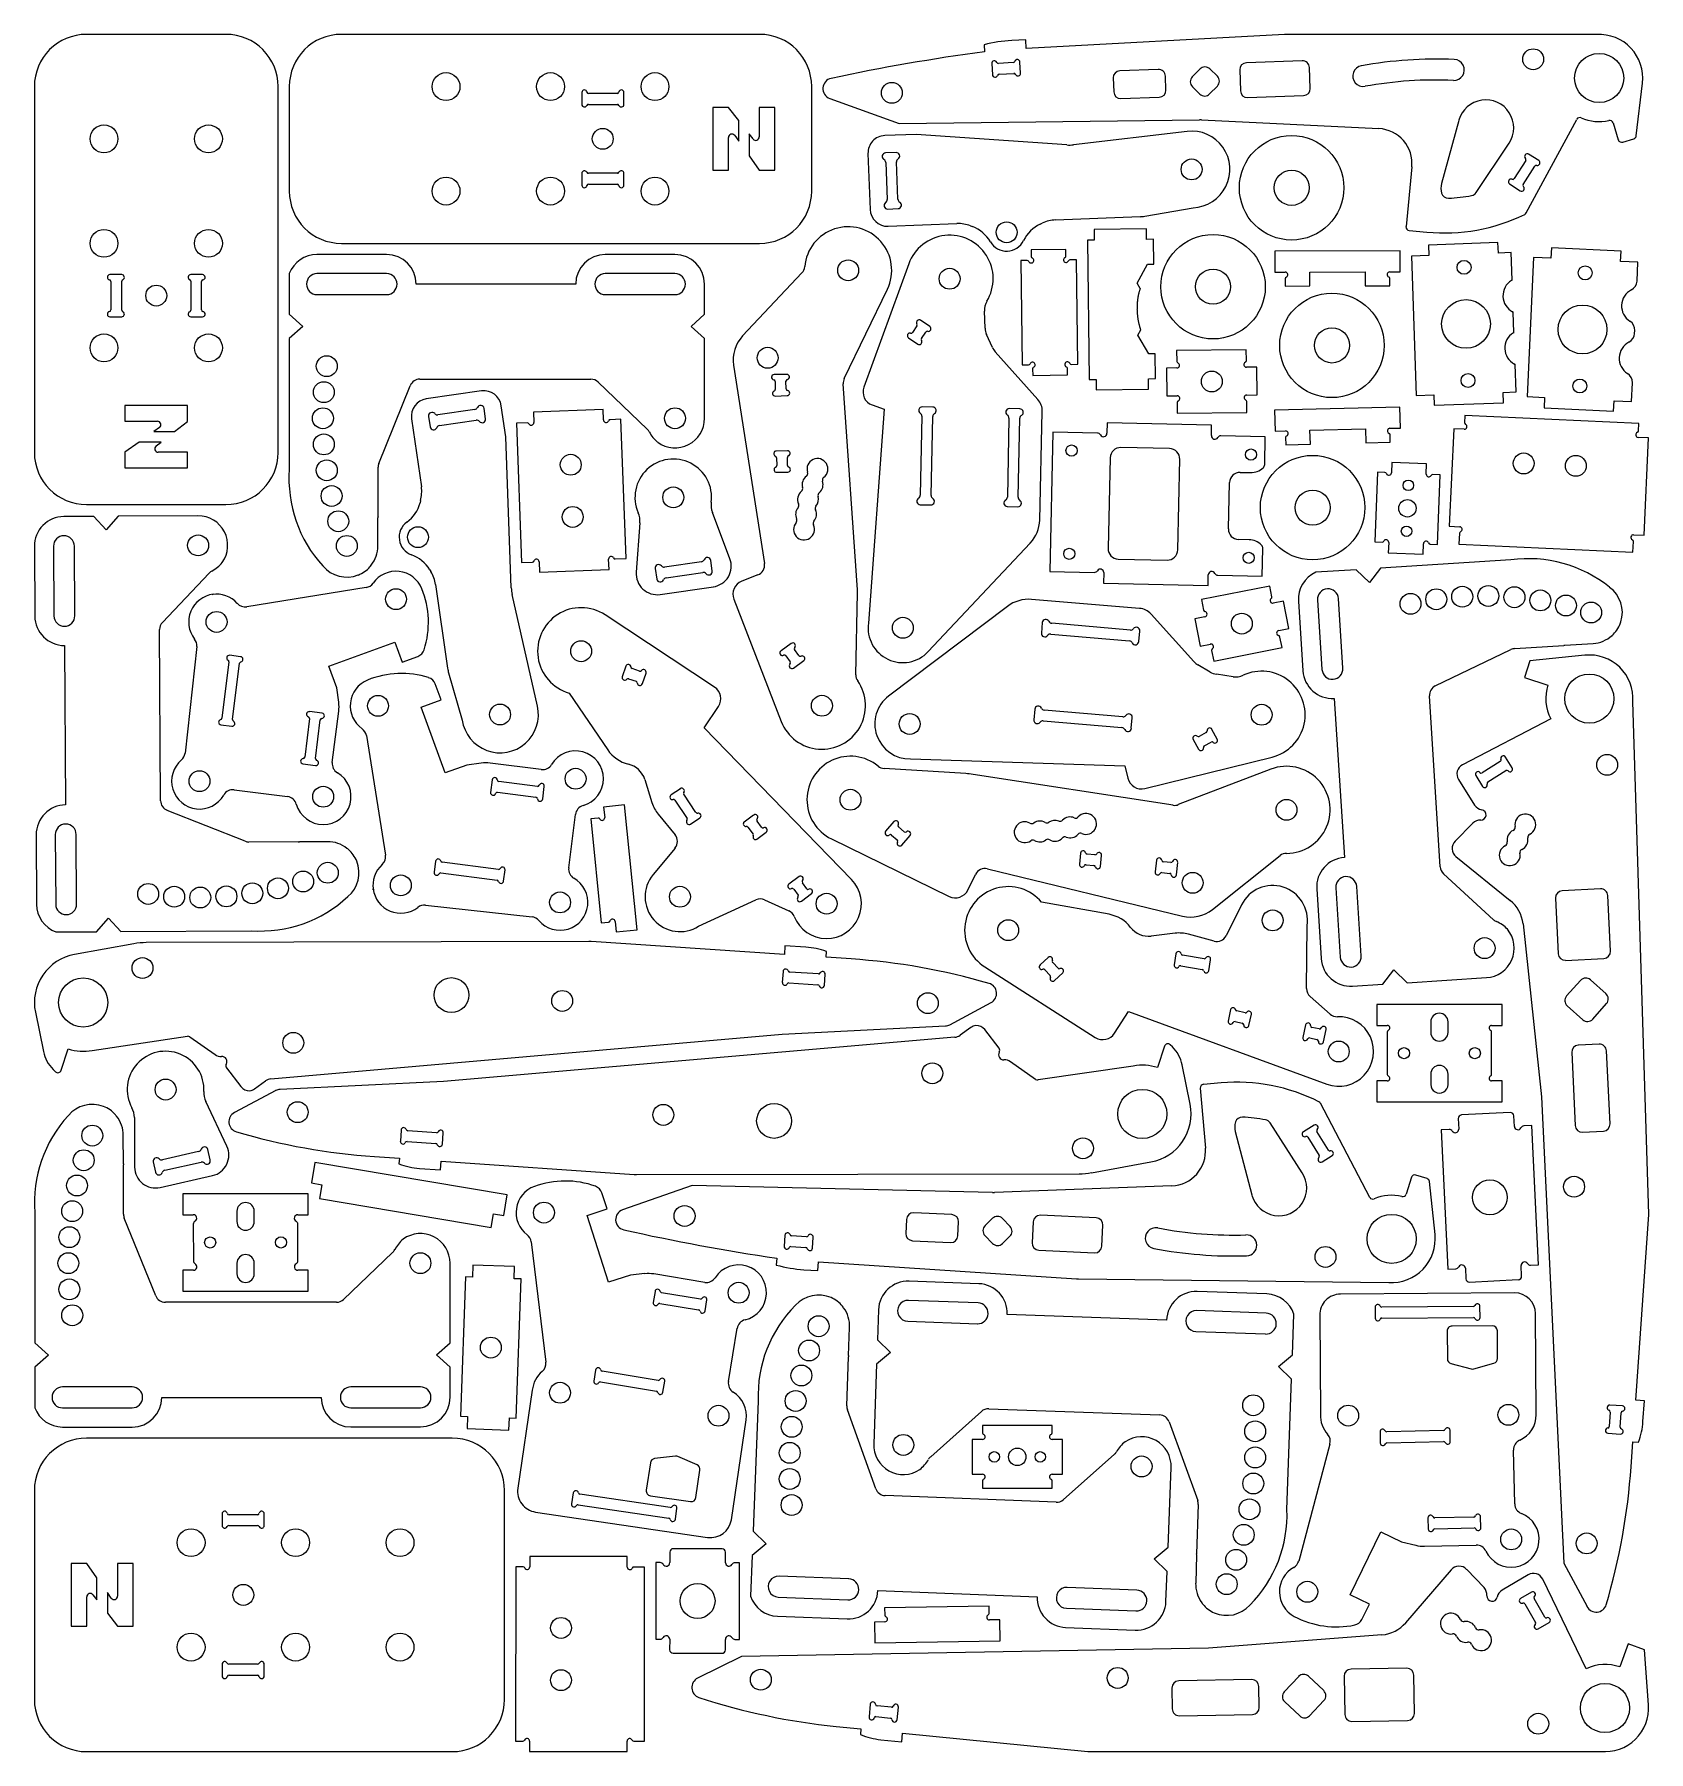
# Model space of a CAD drawing. Header units: millimetres. Extents: x 4 to 467, y 3 to 497.
import ezdxf

# ---------------------------------------------------------------- set-up
doc = ezdxf.new("R2010")
doc.units = ezdxf.units.MM
doc.layers.add('INTERIOR_LOOPS', color=7, linetype='Continuous')
doc.layers.add('OUTER_LOOP', color=7, linetype='Continuous')

msp = doc.modelspace()

# ---------------------------------------------------------------- linework, layer by layer
at = {"layer": 'INTERIOR_LOOPS'}
for p, q in [((278.4, 488.1), (278.58, 484.9)), ((284.58, 488.38), (280.32, 488.15)), ((286.67, 485.34), (286.49, 488.54)), ((367.54, 488.91), (351.5, 488.34)), ((280.49, 485.06), (284.75, 485.29)), ((313.26, 483.97), (313.4, 479.98)), ((326.18, 486.44), (315.18, 486.04)), ((328.39, 480.51), (328.25, 484.51)), ((338.2, 486.56), (335.97, 484.3)), ((343.16, 484.47), (341.03, 486.58)), ((349.57, 486.27), (349.78, 480.27)), ((369.83, 480.99), (369.61, 486.99)), ((160.69, 479.79), (160.69, 476.4)), ((170.81, 479.5), (162.67, 479.5)), ((172.79, 476.4), (172.79, 479.79)), ((315.47, 478.05), (326.46, 478.44)), ((335.99, 481.47), (338.13, 479.36)), ((340.95, 479.38), (343.18, 481.64)), ((351.85, 478.35), (367.9, 478.92)), ((162.58, 476.4), (170.89, 476.4)), ((202.83, 475.5), (198.29, 475.5)), ((198.29, 475.5), (198.29, 457.5)), ((205.74, 471.76), (202.83, 475.5)), ((216.15, 475.5), (211.65, 475.5)), ((211.65, 475.5), (211.65, 467.07)), ((216.15, 457.5), (216.15, 475.5)), ((205.74, 465.84), (205.74, 471.76)), ((412.52, 471.81), (407.52, 453.67)), ((202.79, 457.5), (202.79, 466.86)), ((204.6, 467.44), (205.74, 465.84)), ((209.86, 466.46), (208.74, 467.9)), ((208.74, 467.9), (208.74, 461.61)), ((417.48, 451.06), (426.9, 465.26)), ((208.74, 461.61), (211.65, 457.5)), ((250.91, 462.56), (247.89, 462.45)), ((247.95, 459.74), (248.36, 449.07)), ((251.45, 449.18), (251.05, 459.86)), ((431.69, 460.25), (428.37, 455.08)), ((430.98, 453.4), (434.36, 458.67)), ((435.42, 460.26), (432.53, 462.06)), ((160.69, 456.6), (160.69, 453.21)), ((170.89, 456.6), (162.58, 456.6)), ((172.79, 453.21), (172.79, 456.6)), ((198.29, 457.5), (202.79, 457.5)), ((211.65, 457.5), (216.15, 457.5)), ((162.67, 453.5), (170.81, 453.5)), ((427.07, 453.56), (430.14, 451.59)), ((248.5, 446.36), (251.52, 446.47)), ((28.6, 427.51), (25.21, 427.51)), ((25.5, 425.53), (25.5, 417.39)), ((28.6, 417.31), (28.6, 425.61)), ((51.79, 427.51), (48.4, 427.51)), ((48.4, 425.61), (48.4, 417.31)), ((51.5, 417.39), (51.5, 425.53)), ((104.65, 427.8), (84.65, 427.8)), ((187.44, 427.8), (167.44, 427.8)), ((84.65, 421.8), (104.65, 421.8)), ((167.44, 421.8), (187.44, 421.8)), ((25.21, 415.41), (28.6, 415.41)), ((48.4, 415.41), (51.79, 415.41)), ((260.6, 412.6), (257.97, 414.41)), ((254.51, 409.39), (257.14, 407.57)), ((256.92, 412.8), (255.63, 410.94)), ((258.19, 409.18), (259.47, 411.05)), ((219.53, 398.89), (215.89, 398.82)), ((216.2, 396.84), (216.24, 394.59)), ((219.34, 394.76), (219.3, 396.9)), ((47.5, 389.91), (29.5, 389.91)), ((29.5, 389.91), (29.5, 385.41)), ((47.5, 385.37), (47.5, 389.91)), ((216.24, 392.67), (219.65, 392.79)), ((261.46, 389.5), (258.43, 389.56)), ((29.5, 385.41), (38.86, 385.41)), ((43.76, 382.46), (47.5, 385.37)), ((116.69, 386.82), (117.13, 383.83)), ((129.94, 388.78), (119.37, 387.25)), ((119.81, 384.18), (130.38, 385.71)), ((133.06, 386.14), (132.63, 389.13)), ((258.34, 386.85), (257.88, 364.18)), ((260.98, 364.12), (261.44, 386.79)), ((283.34, 386.34), (282.88, 363.67)), ((286.46, 388.99), (283.42, 389.06)), ((285.98, 363.61), (286.44, 386.28)), ((39.44, 383.6), (37.84, 382.46)), ((37.84, 382.46), (43.76, 382.46)), ((33.61, 379.46), (29.5, 376.55)), ((29.5, 376.55), (29.5, 372.05)), ((39.9, 379.46), (33.61, 379.46)), ((38.46, 378.34), (39.9, 379.46)), ((47.5, 376.55), (39.07, 376.55)), ((47.5, 372.05), (47.5, 376.55)), ((219.72, 376.94), (216.52, 376.88)), ((216.6, 374.97), (216.64, 372.7)), ((219.74, 372.76), (219.7, 375.02)), ((312.38, 374.94), (311.8, 348.95)), ((329.44, 377.56), (315.44, 377.88)), ((29.5, 372.05), (47.5, 372.05)), ((216.63, 370.78), (219.83, 370.84)), ((331.79, 348.5), (332.37, 374.5)), ((257.86, 361.47), (260.89, 361.41)), ((282.85, 360.96), (285.89, 360.9)), ((9, 349.54), (9.13, 329.54)), ((15.13, 329.58), (15, 349.58)), ((198.13, 342.44), (197.7, 345.44)), ((314.73, 345.88), (328.72, 345.57)), ((181.76, 343.14), (182.2, 340.14)), ((195.01, 345.09), (184.44, 343.56)), ((184.88, 340.49), (195.45, 342.02)), ((371.93, 334.12), (373.2, 314.16)), ((379.19, 314.54), (377.92, 334.5)), ((292.9, 327.64), (292.63, 324.62)), ((318.19, 325.48), (295.6, 327.44)), ((220.84, 321.65), (217.88, 319.52)), ((295.33, 324.35), (317.92, 322.39)), ((320.63, 322.18), (320.89, 325.21)), ((59.37, 316.33), (57.34, 300.19)), ((62.73, 317.84), (59.56, 318.24)), ((60.42, 299.8), (62.45, 315.94)), ((219.25, 318.07), (220.51, 316.33)), ((221.44, 314.57), (224.4, 316.7)), ((223.02, 318.14), (221.77, 319.88)), ((173.34, 315.11), (172.31, 312.09)), ((174.14, 311.51), (176.28, 310.78)), ((177.29, 313.71), (175.14, 314.44)), ((178.08, 310.11), (179.12, 313.14)), ((86.12, 301.6), (82.5, 302.06)), ((290.73, 302.73), (290.47, 299.71)), ((316.03, 300.57), (293.44, 302.53)), ((57.05, 298.3), (60.23, 297.9)), ((82.52, 300.06), (81.13, 289.01)), ((84.21, 288.62), (85.6, 299.67)), ((293.17, 299.44), (315.76, 297.48)), ((318.46, 297.28), (318.73, 300.3)), ((339.94, 296.03), (337.94, 294.95)), ((343.12, 294.17), (341.6, 296.98)), ((336.23, 294.08), (337.76, 291.26)), ((339.42, 292.22), (341.41, 293.3)), ((80.62, 287.08), (84.23, 286.62)), ((424.39, 287.76), (419.17, 284.52)), ((427.85, 285.93), (425.93, 289.03)), ((134.94, 282.49), (134.48, 278.87)), ((147.92, 280.58), (136.87, 281.97)), ((417.34, 283.71), (419.27, 280.61)), ((420.8, 281.88), (426.02, 285.12)), ((136.48, 278.9), (147.53, 277.51)), ((149.46, 276.99), (149.92, 280.61)), ((188.98, 279.95), (186.31, 278.17)), ((187.42, 276.61), (190.89, 271.39)), ((193.47, 273.11), (190, 278.33)), ((191.91, 269.77), (194.58, 271.54)), ((210.03, 272.38), (207.32, 270.38)), ((9.52, 266.76), (9.64, 246.76)), ((15.64, 246.8), (15.52, 266.8)), ((207.32, 270.38), (207.29, 270.41)), ((208.39, 268.92), (209.87, 266.92)), ((210.94, 265.47), (213.65, 267.47)), ((212.26, 268.9), (210.99, 270.62)), ((250.29, 270.49), (247.92, 267.71)), ((249.6, 266.64), (251.23, 265.24)), ((253.24, 267.6), (251.62, 268.99)), ((252.55, 263.75), (254.93, 266.52)), ((210.97, 265.43), (210.94, 265.47)), ((303.87, 261.43), (303.54, 258.24)), ((118.7, 259.11), (118.3, 255.94)), ((136.73, 256.79), (120.59, 258.82)), ((138.24, 253.43), (138.64, 256.61)), ((305.45, 258.1), (307.71, 257.87)), ((308.02, 260.95), (305.77, 261.18)), ((309.61, 257.62), (309.93, 260.81)), ((325.72, 259.42), (325.32, 256.03)), ((329.79, 258.73), (327.66, 258.95)), ((331.42, 255.17), (331.79, 258.8)), ((120.21, 255.75), (136.35, 253.72)), ((223.06, 254.72), (220.12, 252.55)), ((225.28, 251.24), (224.01, 252.96)), ((327.23, 255.87), (329.48, 255.64)), ((377.19, 251.51), (378.46, 231.55)), ((384.45, 231.93), (383.18, 251.89)), ((221.52, 251.12), (222.79, 249.4)), ((223.74, 247.64), (226.68, 249.81)), ((440.27, 248.55), (441.04, 232.57)), ((453.16, 251.18), (442.18, 250.65)), ((456.02, 233.29), (455.26, 249.27)), ((331.28, 232.54), (330.75, 229.39)), ((339.34, 231.13), (333.17, 232.17)), ((218.47, 227.48), (218.26, 224.29)), ((228.63, 226.75), (220.38, 227.3)), ((294.61, 231.52), (292.27, 229.34)), ((293.61, 227.97), (295.15, 226.31)), ((297.42, 228.42), (295.88, 230.08)), ((296.42, 224.87), (298.77, 227.05)), ((332.65, 229.12), (338.83, 228.07)), ((340.71, 227.7), (341.24, 230.85)), ((443.14, 230.67), (454.12, 231.2)), ((220.17, 224.21), (228.42, 223.66)), ((230.33, 223.48), (230.55, 226.67)), ((447.44, 224.92), (443.45, 220.44)), ((454.75, 221.1), (450.27, 225.09)), ((443.62, 217.61), (448.1, 213.63)), ((450.93, 213.79), (454.91, 218.28)), ((346.96, 216.54), (346.24, 213.24)), ((346.92, 216.55), (346.96, 216.54)), ((348.24, 213.09), (350.33, 212.63)), ((351.16, 215.62), (348.73, 216.15)), ((352.2, 211.94), (352.92, 215.23)), ((352.92, 215.23), (352.97, 215.22)), ((368.46, 212.11), (367.68, 208.55)), ((404.42, 212.99), (404.42, 209.99)), ((409.42, 209.99), (409.42, 212.99)), ((369.67, 208.39), (371.76, 207.94)), ((372.43, 210.96), (370.33, 211.42)), ((373.64, 207.24), (374.42, 210.81)), ((444.91, 204.2), (445.91, 183.22)), ((452.8, 206.58), (446.81, 206.29)), ((455.9, 183.7), (454.9, 204.68)), ((404.42, 197.99), (404.42, 195.05)), ((409.42, 195.04), (409.42, 197.99)), ((367.55, 169.69), (358.29, 184)), ((370.95, 183.33), (367.85, 181.39)), ((108.8, 181.94), (108.59, 178.74)), ((110.5, 178.66), (118.75, 178.1)), ((118.96, 181.19), (110.71, 181.76)), ((120.66, 177.92), (120.88, 181.11)), ((348.3, 181.5), (353.1, 163.31)), ((369.14, 179.86), (372.39, 174.65)), ((375.08, 176.2), (371.76, 181.51)), ((448.01, 181.32), (454, 181.61)), ((37.63, 172.78), (38.3, 169.83)), ((50.68, 175.77), (40.26, 173.42)), ((40.95, 170.39), (51.37, 172.75)), ((54, 173.38), (53.33, 176.33)), ((373.21, 172.83), (376.13, 174.6)), ((61.64, 158.65), (61.64, 155.7)), ((66.64, 155.7), (66.64, 158.65)), ((266.97, 157.66), (255.98, 158.18)), ((253.89, 156.28), (253.7, 152.28)), ((268.68, 151.58), (268.87, 155.57)), ((278.62, 156.61), (276.46, 154.52)), ((283.65, 154.27), (281.45, 156.55)), ((290.27, 155.56), (289.98, 149.57)), ((308.4, 156.71), (292.36, 157.47)), ((310.02, 148.62), (310.3, 154.62)), ((219.01, 151.75), (218.8, 148.56)), ((220.72, 148.48), (224.98, 148.2)), ((225.18, 151.29), (220.92, 151.57)), ((226.88, 148.02), (227.09, 151.22)), ((255.6, 150.19), (266.59, 149.67)), ((276.41, 151.7), (278.61, 149.41)), ((281.44, 149.36), (283.6, 151.44)), ((61.65, 143.7), (61.65, 140.7)), ((66.65, 140.7), (66.65, 143.7)), ((291.89, 147.48), (307.93, 146.72)), ((181.71, 135.6), (181.2, 132.44)), ((194.72, 133.42), (183.6, 135.24)), ((196.1, 130.01), (196.61, 133.16)), ((183.09, 132.18), (194.21, 130.36)), ((274.46, 132.34), (254.47, 133.05)), ((357.19, 129.39), (337.2, 130.1)), ((388.46, 131.13), (388.48, 127.93)), ((416.64, 131.27), (390.38, 131.09)), ((418.58, 128.14), (418.56, 131.34)), ((254.26, 127.05), (274.25, 126.34)), ((336.99, 124.11), (356.98, 123.4)), ((390.4, 127.99), (416.67, 128.17)), ((409.15, 124.24), (409.21, 116.28)), ((422.14, 125.73), (410.54, 125.65)), ((423.61, 116.38), (423.55, 124.34)), ((410.24, 114.94), (416.05, 113.38)), ((416.8, 113.38), (422.59, 115.02)), ((164.65, 113.06), (164.14, 109.9)), ((166.04, 109.64), (182.09, 107.02)), ((182.59, 110.08), (166.54, 112.7)), ((183.97, 106.66), (184.49, 109.82)), ((31.58, 108.2), (11.58, 108.2)), ((114.36, 108.22), (94.36, 108.21)), ((11.58, 102.2), (31.58, 102.2)), ((94.36, 102.21), (114.36, 102.22)), ((455.98, 101), (455.69, 96.87)), ((459.48, 102.74), (455.84, 103)), ((458.78, 96.66), (459.07, 100.79)), ((389.88, 95.29), (389.95, 92.09)), ((408.06, 95.66), (391.79, 95.28)), ((410.05, 92.55), (409.97, 95.75)), ((455.28, 94.92), (458.92, 94.66)), ((391.86, 92.18), (408.13, 92.56)), ((180.37, 86.43), (179.21, 78.55)), ((187.55, 88.36), (181.58, 87.62)), ((193.79, 85.82), (188.29, 88.25)), ((193.45, 76.46), (194.61, 84.34)), ((158.23, 77.77), (157.76, 74.61)), ((159.67, 74.38), (185.65, 70.55)), ((186.1, 73.62), (160.11, 77.44)), ((180.39, 76.96), (191.86, 75.27)), ((57.41, 71.79), (57.41, 68.4)), ((67.53, 71.5), (59.39, 71.5)), ((69.51, 68.4), (69.51, 71.79)), ((187.54, 70.22), (188.01, 73.39)), ((403.64, 70.6), (403.72, 67.4)), ((416.83, 70.85), (405.56, 70.59)), ((418.81, 67.75), (418.74, 70.95)), ((59.31, 68.4), (67.62, 68.4)), ((405.63, 67.49), (416.9, 67.75)), ((18.55, 57.5), (14.05, 57.5)), ((14.05, 57.5), (14.05, 39.5)), ((21.46, 53.39), (18.55, 57.5)), ((31.91, 57.5), (27.41, 57.5)), ((27.41, 57.5), (27.41, 48.14)), ((31.91, 39.5), (31.91, 57.5)), ((21.46, 47.1), (21.46, 53.39)), ((237.31, 53.08), (217.32, 53.86)), ((320.03, 49.89), (300.04, 50.66)), ((433.37, 49.32), (430.21, 47.49)), ((18.55, 39.5), (18.55, 47.93)), ((20.34, 48.54), (21.46, 47.1)), ((25.6, 47.56), (24.46, 49.16)), ((24.46, 49.16), (24.46, 43.24)), ((217.09, 47.86), (237.07, 47.09)), ((299.81, 44.66), (319.79, 43.89)), ((431.44, 45.91), (434.52, 40.6)), ((437.2, 42.15), (434.12, 47.47)), ((14.05, 39.5), (18.55, 39.5)), ((24.46, 43.24), (27.37, 39.5)), ((27.37, 39.5), (31.91, 39.5)), ((435.27, 38.75), (438.43, 40.58)), ((57.41, 28.6), (57.41, 25.21)), ((67.62, 28.6), (59.31, 28.6)), ((59.39, 25.5), (67.53, 25.5)), ((69.51, 25.21), (69.51, 28.6)), ((366.51, 25.05), (362.39, 20.69)), ((373.7, 21.01), (369.33, 25.13)), ((379.57, 25.14), (379.77, 14.14)), ((397.53, 27.46), (381.54, 27.18)), ((399.76, 14.5), (399.57, 25.5)), ((330.1, 21.77), (330.2, 15.77)), ((353.06, 24.17), (332.06, 23.8)), ((355.2, 16.21), (355.09, 22.21)), ((243.51, 17.11), (243.15, 13.48)), ((249.58, 16.23), (245.46, 16.64)), ((251.21, 12.68), (251.57, 16.31)), ((362.47, 17.86), (366.83, 13.74)), ((369.66, 13.82), (373.78, 18.18)), ((245.15, 13.56), (249.27, 13.15)), ((332.24, 13.8), (353.23, 14.17)), ((381.8, 12.18), (397.8, 12.46))]:
    msp.add_line(p, q, dxfattribs=at)
for centre, radius in [((433.84, 489.35), 3), ((452.78, 483.96), 7.05), ((121.7, 481.5), 4), ((151.7, 481.5), 4), ((181.7, 481.5), 4), ((249.7, 479.7), 3), ((23.5, 466.5), 4), ((53.5, 466.5), 4), ((166.7, 466.5), 3), ((335.77, 457.73), 3), ((121.7, 451.5), 4), ((151.7, 451.5), 4), ((181.7, 451.5), 4), ((364.49, 452.45), 5.05), ((23.5, 436.5), 4), ((53.5, 436.5), 4), ((282.67, 439.67), 3), ((237.16, 428.76), 3), ((266.29, 426.34), 3), ((341.92, 424.05), 5.05), ((413.99, 429.61), 2), ((448.76, 428.01), 2), ((38.5, 421.5), 3), ((414.56, 413.37), 7), ((448.01, 411.78), 7), ((23.5, 406.5), 4), ((53.5, 406.5), 4), ((376.07, 407.2), 5.05), ((214.04, 403.65), 3), ((87.46, 401.23), 3), ((341.57, 396.84), 3), ((86.62, 393.78), 3), ((415.13, 397.13), 2), ((447.25, 395.54), 2), ((86.35, 386.28), 3), ((187.44, 386.28), 3), ((86.62, 378.79), 3), ((157.51, 372.94), 3), ((301.3, 377.02), 1.6), ((352.82, 375.87), 1.6), ((431.11, 373.32), 3), ((446.09, 372.62), 3), ((87.46, 371.34), 3), ((88.84, 363.97), 3), ((186.95, 363.58), 3), ((370.52, 360.64), 5.05), ((398, 367.03), 1.5), ((158.07, 357.96), 3), ((397.74, 360.44), 2.5), ((90.76, 356.72), 3), ((113.65, 352.14), 3), ((397.48, 353.84), 1.5), ((50.52, 349.8), 3), ((93.22, 349.64), 3), ((300.64, 347.37), 1.6), ((352.16, 346.22), 1.6), ((107.34, 334.36), 3), ((398.63, 333.01), 3), ((406.01, 334.32), 3), ((413.47, 335.07), 3), ((420.97, 335.27), 3), ((428.46, 334.91), 3), ((435.9, 334), 3), ((443.26, 332.54), 3), ((55.82, 327.82), 3), ((350.18, 327.33), 3), ((450.48, 330.53), 3), ((252.87, 326.14), 3), ((160.49, 319.41), 3), ((449.97, 305.8), 7.05), ((102.18, 303.72), 3), ((229.62, 303.76), 3), ((137.22, 301.24), 3), ((254.81, 298.52), 3), ((355.87, 301.17), 3), ((455.07, 286.78), 3), ((50.92, 282.1), 3), ((158.9, 282.8), 3), ((86.43, 277.64), 3), ((237.83, 276.77), 3), ((363.03, 273.88), 3), ((87.75, 255.81), 3), ((36.19, 249.73), 3), ((43.65, 248.94), 3), ((51.14, 248.71), 3), ((58.64, 249.03), 3), ((66.08, 249.91), 3), ((73.44, 251.34), 3), ((80.68, 253.31), 3), ((108.72, 252.2), 3), ((188.86, 248.92), 3), ((336.07, 252.93), 3), ((154.44, 247.3), 3), ((230.97, 246.93), 3), ((283.11, 239.32), 3), ((359.04, 242.14), 3), ((419.89, 234.18), 3), ((34.55, 228.46), 3), ((17.52, 218.56), 7.05), ((123.25, 220.7), 5), ((155.05, 219.02), 3), ((260.04, 218.37), 3), ((77.84, 206.98), 3), ((378.01, 204.49), 3), ((396.76, 204.02), 1.6), ((417.08, 204.02), 1.6), ((261.32, 198.24), 3), ((41.18, 193.57), 3), ((321.62, 186.57), 7.05), ((79.11, 187.08), 3), ((184.09, 186.3), 3), ((215.89, 184.57), 5), ((20.13, 180.36), 3), ((304.58, 176.7), 3), ((17.68, 173.28), 3), ((15.75, 166.03), 3), ((421.41, 162.63), 5), ((445.58, 165.69), 3), ((14.37, 158.66), 3), ((149.81, 158.25), 3), ((190.19, 157.28), 3), ((13.54, 151.21), 3), ((393.21, 150.7), 7.05), ((53.99, 149.67), 1.6), ((74.31, 149.68), 1.6), ((374.21, 145.53), 3), ((13.26, 143.72), 3), ((114.35, 143.73), 3), ((13.54, 136.22), 3), ((205.71, 135.24), 3), ((14.38, 128.77), 3), ((228.67, 125.63), 3), ((134.58, 119.5), 3), ((225.94, 118.65), 3), ((223.74, 111.48), 3), ((154.43, 106.53), 3), ((222.07, 104.17), 3), ((353.45, 102.94), 3), ((199.93, 99.93), 3), ((220.95, 96.76), 3), ((380.73, 99.98), 3), ((426.71, 100.2), 3), ((253, 91.56), 3), ((354.01, 95.46), 3), ((220.38, 89.28), 3), ((279.12, 88.13), 1.5), ((285.72, 88.13), 2.5), ((292.32, 88.13), 1.5), ((354.02, 87.96), 3), ((220.37, 81.78), 3), ((321.4, 85.38), 3), ((353.48, 80.48), 3), ((220.92, 74.3), 3), ((352.38, 73.07), 3), ((48.5, 63.5), 4), ((78.5, 63.5), 4), ((108.5, 63.5), 4), ((350.74, 65.75), 3), ((427.53, 64.43), 3), ((449.19, 63.28), 3), ((348.56, 58.58), 3), ((345.85, 51.58), 3), ((63.5, 48.5), 3), ((193.93, 46.75), 5), ((368.98, 49.4), 3), ((154.72, 39.02), 3), ((48.5, 33.5), 4), ((78.5, 33.5), 4), ((108.5, 33.5), 4), ((154.71, 24.02), 3), ((212.08, 24.16), 3), ((314.55, 24.66), 3), ((454.46, 16.03), 7.05), ((435.29, 11.51), 3)]:
    msp.add_circle(centre, radius, dxfattribs=at)
for centre, radius, start, end in [((279.15, 488.14), 0.75, 24.2122, 183.112), ((280.29, 488.65), 0.5, 204.2122, 273.1116), ((284.55, 488.88), 0.5, 273.1123, 342.0118), ((285.74, 488.5), 0.75, 3.112, 162.0118), ((351.57, 486.34), 2, 92.0446, 182.0446), ((367.61, 486.91), 2, 2.0446, 92.0446), ((405.95, 367.82), 121.57, 87.5245, 100.1587), ((411.07, 486.28), 3, 267.5245, 87.5245), ((279.33, 484.94), 0.75, 183.112, 342.0118), ((280.52, 484.56), 0.5, 93.1123, 162.0118), ((284.78, 484.79), 0.5, 24.2122, 93.1116), ((285.92, 485.3), 0.75, 204.2122, 3.112), ((315.25, 484.04), 2, 92.0446, 182.0446), ((326.25, 484.44), 2, 2.0446, 92.0446), ((337.39, 482.9), 2, 135.3882, 225.3882), ((339.62, 485.16), 2, 45.3882, 135.3882), ((341.76, 483.05), 2, 315.3882, 45.3882), ((385.03, 484.53), 3, 100.1585, 280.1589), ((405.95, 367.82), 115.57, 87.5245, 100.1587), ((161.44, 479.79), 0.75, 9.8544, 179.9999), ((162.67, 480), 0.5, 189.8551, 270), ((170.81, 480), 0.5, 270, 350.1449), ((172.04, 479.79), 0.75, 0, 170.1456), ((315.4, 480.05), 2, 182.0446, 272.0446), ((326.39, 480.44), 2, 272.0446, 2.0446), ((339.53, 480.79), 2, 225.3882, 315.3882), ((351.78, 480.35), 2, 182.0446, 272.0446), ((367.83, 480.92), 2, 272.0446, 2.0446), ((161.44, 476.4), 0.75, 180, 336.4215), ((162.58, 475.9), 0.5, 90, 156.4224), ((170.89, 475.9), 0.5, 23.5776, 90), ((172.04, 476.4), 0.75, 203.5785, 360), ((420.24, 469.69), 8, 326.435, 164.5822), ((203.79, 466.86), 1, 35.3489, 180.0002), ((210.65, 467.07), 1, 217.8943, 360), ((247.92, 461.45), 1, 92.1748, 240.9329), ((246.95, 459.7), 1, 2.1748, 60.9329), ((250.95, 461.56), 1, 303.4166, 92.1748), ((252.05, 459.89), 1, 123.4166, 182.1748), ((432.13, 461.42), 0.75, 58.1464, 226.3602), ((431.27, 460.52), 0.5, 327.3086, 46.3594), ((434.78, 458.4), 0.5, 78.4088, 147.3083), ((435.03, 459.62), 0.75, 258.4088, 58.1467), ((161.44, 456.6), 0.75, 23.5785, 180), ((162.58, 457.1), 0.5, 203.5776, 270), ((170.89, 457.1), 0.5, 270, 336.4224), ((172.04, 456.6), 0.75, 0, 156.4215), ((412.34, 452.34), 5, 164.5822, 196.6026), ((427.48, 454.19), 0.75, 67.7453, 237.3086), ((427.95, 455.35), 0.5, 247.7461, 327.3086), ((161.44, 453.21), 0.75, 180, 350.1456), ((162.67, 453), 0.5, 90, 170.1449), ((170.81, 453), 0.5, 9.8551, 90), ((172.04, 453.21), 0.75, 189.8544, 0), ((247.36, 449.03), 1, 303.4166, 2.1748), ((252.45, 449.22), 1, 182.1748, 240.9329), ((409.47, 451.49), 2, 196.6026, 271.5914), ((408.34, 491.89), 42.42, 271.5914, 280.6462), ((415.81, 452.17), 2, 280.6462, 326.435), ((430.55, 452.22), 0.75, 237.3086, 46.8719), ((431.4, 453.13), 0.5, 147.3086, 226.8711), ((248.46, 447.36), 1, 123.4166, 272.1748), ((251.48, 447.47), 1, 272.1748, 60.9329), ((25.21, 426.76), 0.75, 90, 260.1456), ((25, 425.53), 0.5, 360, 80.1449), ((28.6, 426.76), 0.75, 293.5785, 90), ((29.1, 425.61), 0.5, 113.5776, 180), ((48.4, 426.76), 0.75, 90, 246.4214), ((47.9, 425.61), 0.5, 360, 66.4224), ((52, 425.53), 0.5, 99.8551, 180), ((51.79, 426.76), 0.75, 279.8544, 90), ((84.65, 424.8), 3, 90, 270), ((104.65, 424.8), 3, 270, 90), ((167.44, 424.8), 3, 90, 270), ((187.44, 424.8), 3, 270, 90), ((25.21, 416.16), 0.75, 99.8544, 270.0001), ((25, 417.39), 0.5, 279.8551, 0), ((29.1, 417.31), 0.5, 180, 246.4224), ((28.6, 416.16), 0.75, 270, 66.4215), ((48.4, 416.16), 0.75, 113.5785, 270), ((47.9, 417.31), 0.5, 293.5776, 360), ((52, 417.39), 0.5, 180, 260.1449), ((51.79, 416.16), 0.75, 270, 80.1456), ((257.54, 413.79), 0.75, 55.4657, 214.3655), ((254.93, 410), 0.75, 76.5659, 235.4657), ((255.22, 411.22), 0.5, 256.5659, 325.4654), ((256.51, 413.09), 0.5, 325.466, 34.3655), ((259.89, 410.76), 0.5, 76.5659, 145.4654), ((260.18, 411.98), 0.75, 256.5659, 55.4657), ((257.57, 408.19), 0.75, 235.4657, 34.3655), ((258.6, 408.89), 0.5, 145.466, 214.3655), ((215.9, 398.07), 0.75, 91.063, 260.6263), ((215.7, 396.83), 0.5, 1.063, 80.6255), ((215.74, 394.58), 0.5, 292.1632, 1.0627), ((219.8, 396.91), 0.5, 101.5005, 181.063), ((219.84, 394.77), 0.5, 181.063, 260.1138), ((219.55, 398.14), 0.75, 281.4997, 91.063), ((131.64, 388.99), 1, 8.2417, 156.9999), ((216.21, 393.42), 0.75, 112.1632, 271.9011), ((219.62, 393.54), 0.75, 271.9008, 80.1145), ((258.41, 388.56), 1, 88.8383, 237.7743), ((261.44, 388.5), 1, 299.9024, 88.8383), ((38.86, 384.41), 1, 305.3489, 90.0002), ((117.68, 386.97), 1, 39.4836, 188.2417), ((119.23, 388.24), 1, 219.4836, 278.2417), ((129.8, 389.77), 1, 278.2417, 336.9999), ((130.53, 384.72), 1, 39.4836, 98.2417), ((132.07, 386), 1, 219.4836, 8.2417), ((257.34, 386.87), 1, 358.8383, 57.7743), ((262.44, 386.77), 1, 119.9024, 178.8383), ((283.4, 388.06), 1, 88.8383, 237.7743), ((282.34, 386.36), 1, 358.8383, 57.7743), ((287.44, 386.26), 1, 119.9024, 178.8383), ((286.44, 387.99), 1, 299.9024, 88.8383), ((118.12, 383.97), 1, 188.2417, 336.9999), ((119.96, 383.19), 1, 98.2417, 156.9999), ((39.07, 377.55), 1, 127.8943, 270), ((216.53, 376.13), 0.75, 91.063, 249.9628), ((216.1, 374.96), 0.5, 1.0633, 69.9628), ((220.2, 375.03), 0.5, 112.1632, 181.0627), ((219.73, 376.19), 0.75, 292.1632, 91.063), ((228.35, 371.73), 3, 306.8947, 198.6772), ((315.37, 374.88), 3, 88.7209, 178.7209), ((329.37, 374.56), 3, 358.7209, 88.7209), ((216.62, 371.53), 0.75, 112.1632, 271.063), ((216.14, 372.69), 0.5, 292.1632, 1.0627), ((220.24, 372.77), 0.5, 181.0633, 249.9628), ((219.82, 371.59), 0.75, 271.063, 69.9628), ((224.56, 370.45), 1, 306.8947, 18.6772), ((225.64, 363), 3, 128.9777, 205.398), ((223.12, 366.11), 1, 308.9777, 16.5942), ((226.96, 367.25), 3, 126.8947, 196.5942), ((229.47, 364.14), 1, 128.9777, 196.5942), ((226.96, 367.25), 3, 308.9777, 18.6772), ((230.75, 368.53), 1, 126.8947, 198.6772), ((225.07, 358.69), 3, 139.5, 205.398), ((222.03, 361.28), 1, 319.5, 25.398), ((225.07, 358.69), 3, 319.5, 25.398), ((228.68, 360.4), 1, 139.5, 205.398), ((225.64, 363), 3, 319.5, 16.5942), ((257.88, 362.47), 1, 119.9024, 268.8383), ((256.88, 364.2), 1, 299.9024, 358.8383), ((260.91, 362.41), 1, 268.8383, 57.7743), ((261.98, 364.1), 1, 178.8383, 237.7743), ((282.87, 361.96), 1, 119.9024, 268.8383), ((281.88, 363.69), 1, 299.9024, 358.8383), ((285.91, 361.9), 1, 268.8383, 57.7743), ((286.98, 363.59), 1, 178.8383, 237.7743), ((224.5, 354.37), 3, 139.5, 25.398), ((221.46, 356.97), 1, 319.5, 25.398), ((228.11, 356.09), 1, 139.5, 205.398), ((12, 349.56), 3, 0.3545, 180.3545), ((194.87, 346.08), 1, 278.2108, 336.969), ((196.71, 345.29), 1, 8.2108, 156.969), ((314.79, 348.88), 3, 178.7209, 268.7209), ((328.79, 348.57), 3, 268.7209, 358.7209), ((182.75, 343.28), 1, 39.4527, 188.2108), ((184.3, 344.55), 1, 219.4527, 278.2108), ((185.03, 339.5), 1, 98.2108, 156.969), ((195.6, 341.03), 1, 39.4527, 98.2108), ((197.14, 342.3), 1, 219.4527, 8.2108), ((183.19, 340.28), 1, 188.2108, 336.969), ((374.93, 334.31), 3, 3.6397, 183.6397), ((12.13, 329.56), 3, 180.3545, 0.3545), ((293.89, 327.55), 1, 26.0994, 175.0353), ((295.69, 328.43), 1, 206.0994, 265.0353), ((318.28, 326.47), 1, 265.0353, 323.9713), ((319.89, 325.3), 1, 355.0353, 143.9713), ((221.27, 321.04), 0.75, 316.2055, 125.7688), ((222.18, 320.17), 0.5, 136.2063, 215.7688), ((293.63, 324.53), 1, 175.0353, 323.9713), ((295.25, 323.35), 1, 85.0353, 143.9713), ((317.84, 321.39), 1, 26.0994, 85.0353), ((319.63, 322.27), 1, 206.0994, 355.0353), ((59.47, 317.49), 0.75, 82.8392, 241.739), ((58.87, 316.39), 0.5, 352.8395, 61.739), ((62.94, 315.88), 0.5, 103.9394, 172.8389), ((62.64, 317.1), 0.75, 283.9394, 82.8392), ((174.05, 314.87), 0.75, 2.2043, 161.1041), ((218.31, 318.91), 0.75, 125.7688, 295.3321), ((218.85, 317.78), 0.5, 35.7688, 115.3313), ((221, 315.17), 0.75, 136.2055, 305.7688), ((220.1, 316.04), 0.5, 316.2063, 35.7688), ((223.43, 318.44), 0.5, 215.7688, 295.3313), ((223.96, 317.31), 0.75, 305.7688, 115.3321), ((173.02, 311.84), 0.75, 161.1041, 320.0039), ((173.98, 311.04), 0.5, 71.1044, 140.0039), ((175.3, 314.92), 0.5, 182.2043, 251.1038), ((176.12, 310.3), 0.5, 2.2043, 71.1038), ((177.45, 314.18), 0.5, 251.1044, 320.0039), ((178.41, 313.38), 0.75, 341.1041, 140.0039), ((376.2, 314.35), 3, 183.6397, 3.6397), ((177.37, 310.35), 0.75, 182.2043, 341.1041), ((82.4, 301.31), 0.75, 82.8392, 252.4025), ((86.02, 300.86), 0.75, 273.2759, 82.8392), ((291.73, 302.65), 1, 26.0994, 175.0353), ((293.53, 303.53), 1, 206.0994, 265.0353), ((316.11, 301.57), 1, 265.0353, 323.9713), ((317.73, 300.39), 1, 355.0353, 143.9713), ((57.15, 299.04), 0.75, 103.9394, 262.8392), ((56.85, 300.25), 0.5, 283.9394, 352.8389), ((60.32, 298.64), 0.75, 262.8392, 61.739), ((60.91, 299.74), 0.5, 172.8395, 241.739), ((82.03, 300.12), 0.5, 352.8392, 72.4017), ((86.09, 299.61), 0.5, 93.2767, 172.8392), ((291.47, 299.62), 1, 175.0353, 323.9713), ((293.08, 298.45), 1, 85.0353, 143.9713), ((315.67, 296.49), 1, 26.0994, 85.0353), ((317.47, 297.36), 1, 206.0994, 355.0353), ((339.7, 296.46), 0.5, 298.4083, 7.3078), ((340.94, 296.62), 0.75, 28.408, 187.3078), ((336.89, 294.44), 0.75, 49.5082, 208.408), ((337.71, 295.39), 0.5, 229.5082, 298.4077), ((338.42, 291.62), 0.75, 208.408, 7.3078), ((339.66, 291.78), 0.5, 118.4083, 187.3078), ((341.65, 292.86), 0.5, 49.5082, 118.4077), ((342.46, 293.81), 0.75, 229.5082, 28.408), ((80.71, 287.82), 0.75, 93.2759, 262.8392), ((80.64, 289.07), 0.5, 273.2767, 352.8392), ((84.71, 288.56), 0.5, 172.8392, 252.4017), ((84.33, 287.37), 0.75, 262.8392, 72.4025), ((424.13, 288.18), 0.5, 301.8205, 21.383), ((425.29, 288.64), 0.75, 31.8205, 201.3838), ((135.68, 282.4), 0.75, 3.2702, 172.8335), ((136.93, 282.47), 0.5, 183.271, 262.8335), ((149.17, 280.7), 0.75, 352.8335, 162.3968), ((417.98, 284.1), 0.75, 42.2572, 211.8205), ((418.91, 284.94), 0.5, 222.2581, 301.8205), ((419.9, 281), 0.75, 211.8205, 21.3838), ((421.07, 281.46), 0.5, 121.8205, 201.383), ((426.29, 284.7), 0.5, 42.2581, 121.8205), ((427.21, 285.54), 0.75, 222.2572, 31.8205), ((135.23, 278.78), 0.75, 172.8335, 342.3968), ((136.42, 278.4), 0.5, 82.8335, 162.396), ((147.47, 277.01), 0.5, 3.271, 82.8335), ((147.98, 281.08), 0.5, 262.8335, 342.396), ((148.72, 277.08), 0.75, 183.2702, 352.8335), ((186.73, 277.55), 0.75, 123.6794, 282.5792), ((187, 276.33), 0.5, 33.6797, 102.5792), ((189.39, 279.32), 0.75, 324.7796, 123.6794), ((190.41, 278.6), 0.5, 144.7796, 213.6791), ((190.48, 271.11), 0.5, 324.7796, 33.6791), ((193.89, 273.39), 0.5, 213.6797, 282.5792), ((194.16, 272.17), 0.75, 303.6794, 102.5792), ((210.48, 271.78), 0.75, 316.835, 126.3983), ((211.39, 270.92), 0.5, 136.8358, 216.3983), ((300.88, 268.83), 3, 66.5517, 136.2512), ((302.47, 272.5), 1, 246.5517, 318.3342), ((305.46, 269.84), 3, 246.5517, 138.3342), ((431.58, 269.63), 3, 295.0171, 191.0754), ((12.52, 266.78), 3, 0.3545, 180.3545), ((191.5, 270.39), 0.75, 144.7796, 303.6794), ((207.8, 269.86), 0.75, 132.3859, 278.8441), ((207.99, 268.62), 0.5, 36.3987, 98.8441), ((210.59, 266.08), 0.75, 153.9525, 300.4107), ((209.46, 266.63), 0.5, 333.9525, 36.3979), ((212.66, 269.2), 0.5, 216.3983, 295.9608), ((213.21, 268.07), 0.75, 306.3983, 115.9616), ((248.49, 267.23), 0.75, 139.4601, 309.0234), ((249.28, 266.26), 0.5, 49.4601, 129.0225), ((250.86, 270), 0.75, 329.8968, 139.4601), ((251.94, 269.37), 0.5, 149.8976, 229.4601), ((253.57, 267.98), 0.5, 229.4601, 309.0225), ((254.36, 267.01), 0.75, 319.4601, 129.0234), ((287.84, 267.45), 3, 59.8308, 305.7289), ((289.85, 270.91), 1, 239.8308, 305.7289), ((292.19, 267.66), 3, 59.8308, 125.7289), ((294.2, 271.12), 1, 239.8308, 305.7289), ((296.53, 267.87), 3, 68.6346, 125.7289), ((297.99, 271.6), 1, 248.6346, 316.2512), ((300.88, 268.83), 3, 248.6346, 318.3342), ((303.87, 266.17), 1, 66.5517, 138.3342), ((429.35, 265.24), 3, 115.0171, 191.0754), ((427.66, 268.86), 1, 295.0171, 11.0754), ((433.27, 266), 1, 115.0171, 191.0754), ((250.9, 264.86), 0.5, 329.8976, 49.4601), ((251.98, 264.24), 0.75, 149.8968, 319.4601), ((290.18, 264.2), 1, 59.8308, 125.7289), ((292.19, 267.66), 3, 239.8308, 305.7289), ((294.52, 264.41), 1, 59.8308, 125.7289), ((296.53, 267.87), 3, 239.8308, 316.2512), ((299.42, 265.1), 1, 68.6346, 136.2512), ((304.61, 261.35), 0.75, 15.2661, 174.1659), ((305.82, 261.68), 0.5, 195.2661, 264.1656), ((309.19, 260.88), 0.75, 354.1659, 153.0657), ((427.11, 260.84), 3, 115.0171, 11.0754), ((425.42, 264.47), 1, 295.0171, 11.0754), ((431.04, 261.61), 1, 115.0171, 191.0754), ((429.35, 265.24), 3, 295.0171, 11.0754), ((119.44, 259.02), 0.75, 13.9337, 172.8335), ((120.66, 259.32), 0.5, 193.9337, 262.8332), ((136.8, 257.29), 0.5, 262.8338, 331.7333), ((137.9, 256.7), 0.75, 352.8335, 151.7333), ((304.29, 258.17), 0.75, 174.1659, 333.0657), ((305.4, 257.6), 0.5, 84.1662, 153.0657), ((307.66, 257.37), 0.5, 15.2661, 84.1656), ((308.07, 261.45), 0.5, 264.1662, 333.0657), ((308.86, 257.7), 0.75, 195.2661, 354.1659), ((326.46, 259.33), 0.75, 5.1143, 173.3281), ((327.71, 259.44), 0.5, 185.1151, 264.1659), ((329.84, 259.23), 0.5, 264.1659, 343.7284), ((331.04, 258.88), 0.75, 354.1659, 163.7292), ((119.04, 255.84), 0.75, 172.8335, 331.7333), ((120.14, 255.25), 0.5, 82.8338, 151.7333), ((136.29, 253.22), 0.5, 13.9337, 82.8332), ((137.5, 253.52), 0.75, 193.9337, 352.8335), ((220.57, 251.95), 0.75, 126.3983, 295.9616), ((223.5, 254.11), 0.75, 316.835, 126.3983), ((224.41, 253.26), 0.5, 136.8358, 216.3983), ((326.07, 255.94), 0.75, 173.3278, 333.0657), ((327.18, 255.38), 0.5, 84.1662, 153.0657), ((329.42, 255.15), 0.5, 4.6034, 84.1659), ((330.67, 255.25), 0.75, 184.6026, 354.1659), ((380.18, 251.7), 3, 3.6397, 183.6397), ((12.64, 246.78), 3, 180.3545, 0.3545), ((221.11, 250.82), 0.5, 36.3983, 115.9608), ((223.3, 248.25), 0.75, 136.835, 306.3983), ((222.38, 249.1), 0.5, 316.8358, 36.3983), ((225.68, 251.53), 0.5, 216.3983, 295.9608), ((226.23, 250.41), 0.75, 306.3983, 115.9616), ((442.27, 248.65), 2, 92.75, 182.75), ((453.26, 249.18), 2, 2.75, 92.75), ((295.12, 230.97), 0.75, 334.0432, 132.943), ((332.02, 232.42), 0.75, 11.468, 170.3678), ((333.25, 232.67), 0.5, 191.468, 260.3675), ((340.5, 230.98), 0.75, 350.3678, 149.2676), ((381.45, 231.74), 3, 183.6397, 3.6397), ((443.04, 232.67), 2, 182.75, 272.75), ((454.03, 233.2), 2, 272.75, 2.75), ((219.22, 227.43), 0.75, 17.2568, 176.1566), ((220.42, 227.8), 0.5, 197.2568, 266.1563), ((228.67, 227.25), 0.5, 266.157, 335.0564), ((229.8, 226.72), 0.75, 356.1566, 155.0564), ((292.78, 228.79), 0.75, 132.943, 291.8428), ((293.24, 227.63), 0.5, 42.9434, 111.8428), ((296.24, 230.42), 0.5, 154.0432, 222.9427), ((297.79, 228.76), 0.5, 222.9434, 291.8428), ((298.25, 227.6), 0.75, 312.943, 111.8428), ((331.49, 229.26), 0.75, 170.3678, 329.2676), ((332.56, 228.62), 0.5, 80.3681, 149.2676), ((338.74, 227.58), 0.5, 11.468, 80.3675), ((339.97, 227.82), 0.75, 191.468, 350.3678), ((339.43, 231.62), 0.5, 260.3681, 329.2676), ((219.01, 224.24), 0.75, 176.1566, 335.0564), ((220.14, 223.71), 0.5, 86.157, 155.0564), ((228.39, 223.16), 0.5, 17.2568, 86.1563), ((229.58, 223.53), 0.75, 197.2568, 356.1566), ((294.79, 225.97), 0.5, 334.0432, 42.9427), ((295.91, 225.42), 0.75, 154.0432, 312.943), ((448.94, 223.59), 2, 48.3585, 138.3585), ((347.63, 216.31), 0.75, 15.2031, 161.6613), ((444.95, 219.11), 2, 138.3585, 228.3585), ((453.42, 219.61), 2, 318.3585, 48.3585), ((346.98, 213.08), 0.75, 167.6489, 337.2122), ((348.13, 212.6), 0.5, 77.6489, 157.2113), ((348.84, 216.64), 0.5, 195.2031, 257.6484), ((350.22, 212.14), 0.5, 358.0864, 77.6489), ((351.47, 212.1), 0.75, 178.0856, 347.6489), ((351.26, 216.11), 0.5, 257.6493, 320.0947), ((352.22, 215.31), 0.75, 353.6365, 140.0947), ((369.19, 211.95), 0.75, 358.0856, 167.6489), ((406.92, 212.99), 2.5, 0, 180), ((449.43, 215.12), 2, 228.3585, 318.3585), ((368.41, 208.39), 0.75, 167.6489, 337.2122), ((369.56, 207.9), 0.5, 77.6489, 157.2113), ((370.44, 211.91), 0.5, 178.0864, 257.6489), ((371.66, 207.45), 0.5, 358.0864, 77.6489), ((372.91, 207.4), 0.75, 178.0856, 347.6489), ((372.53, 211.45), 0.5, 257.6489, 337.2113), ((373.69, 210.97), 0.75, 347.6489, 157.2122), ((406.92, 209.99), 2.5, 180, 360), ((446.9, 204.29), 2, 92.75, 182.75), ((452.9, 204.58), 2, 2.75, 92.75), ((406.92, 197.99), 2.5, 359.9845, 179.9845), ((406.92, 195.04), 2.5, 179.9845, 359.9845), ((109.55, 181.89), 0.75, 17.1812, 176.081), ((353.14, 182.78), 5, 162.7425, 194.7629), ((350.27, 183.67), 2, 87.7537, 162.7425), ((348.69, 143.27), 42.42, 78.6989, 87.7537), ((356.61, 182.91), 2, 32.91, 78.6989), ((371.34, 182.69), 0.75, 312.4732, 122.0365), ((447.91, 183.32), 2, 182.75, 272.75), ((453.91, 183.61), 2, 272.75, 2.75), ((109.33, 178.69), 0.75, 176.081, 334.9808), ((110.47, 178.16), 0.5, 86.0813, 154.9808), ((110.75, 182.26), 0.5, 197.1812, 266.0807), ((118.71, 177.6), 0.5, 17.1812, 86.0807), ((118.99, 181.69), 0.5, 266.0813, 334.9808), ((119.91, 177.97), 0.75, 197.1812, 356.081), ((120.13, 181.16), 0.75, 356.081, 154.9808), ((368.25, 180.76), 0.75, 122.0365, 291.5998), ((368.71, 179.6), 0.5, 32.0365, 111.5989), ((372.19, 181.77), 0.5, 132.474, 212.0365), ((38.61, 173), 1, 43.9787, 192.7369), ((40.04, 174.39), 1, 223.9787, 282.7369), ((50.46, 176.75), 1, 282.7369, 341.495), ((51.59, 171.77), 1, 43.9787, 102.7369), ((52.36, 176.11), 1, 12.7369, 161.495), ((53.03, 173.16), 1, 223.9787, 12.7369), ((372.82, 173.47), 0.75, 132.9849, 301.1986), ((371.97, 174.39), 0.5, 312.9857, 32.0365), ((375.5, 176.47), 0.5, 212.0368, 280.9363), ((375.74, 175.24), 0.75, 301.1984, 100.9363), ((39.27, 170.05), 1, 192.7369, 341.495), ((41.17, 169.42), 1, 102.7369, 161.495), ((360.83, 165.34), 8, 194.7629, 32.91), ((64.14, 158.65), 2.5, 359.994, 179.994), ((255.88, 156.18), 2, 87.3005, 177.3005), ((64.14, 155.7), 2.5, 179.9942, 359.9938), ((266.87, 155.66), 2, 357.3005, 87.3005), ((277.85, 153.08), 2, 133.9568, 223.9568), ((280.01, 155.17), 2, 43.9568, 133.9568), ((282.21, 152.88), 2, 313.9568, 43.9568), ((292.26, 155.47), 2, 87.3005, 177.3005), ((308.3, 154.71), 2, 357.3005, 87.3005), ((325.47, 150.9), 3, 79.1862, 259.1866), ((347.71, 267.37), 115.57, 259.1864, 271.8206), ((219.55, 148.51), 0.75, 176.2331, 335.1329), ((219.76, 151.7), 0.75, 17.3333, 176.2331), ((220.68, 147.98), 0.5, 86.2334, 155.1329), ((220.95, 152.07), 0.5, 197.3333, 266.2328), ((224.94, 147.7), 0.5, 17.3333, 86.2328), ((225.21, 151.79), 0.5, 266.2334, 335.1329), ((226.14, 148.07), 0.75, 197.3333, 356.2331), ((226.35, 151.27), 0.75, 356.2331, 155.1329), ((255.7, 152.19), 2, 177.3005, 267.3005), ((266.68, 151.67), 2, 267.3005, 357.3005), ((280.05, 150.8), 2, 223.9568, 313.9568), ((291.98, 149.48), 2, 177.3005, 267.3005), ((308.02, 148.72), 2, 267.3005, 357.3005), ((347.71, 267.37), 121.57, 259.1864, 271.8206), ((351.48, 148.85), 3, 271.8206, 91.8206), ((64.15, 143.7), 2.5, 0.0095, 180.0095), ((64.15, 140.7), 2.5, 180.0095, 0.0095), ((182.45, 135.48), 0.75, 11.8042, 170.704), ((183.68, 135.74), 0.5, 191.8042, 260.7037), ((194.8, 133.92), 0.5, 260.7043, 329.6038), ((195.87, 133.28), 0.75, 350.704, 149.6038), ((181.94, 132.32), 0.75, 170.704, 329.6038), ((183.01, 131.69), 0.5, 80.7043, 149.6038), ((194.13, 129.87), 0.5, 11.8042, 80.7037), ((195.36, 130.13), 0.75, 191.8042, 350.704), ((254.37, 130.05), 3, 87.9605, 267.9605), ((274.35, 129.34), 3, 267.9606, 87.9605), ((337.1, 127.1), 3, 87.9605, 267.9605), ((357.09, 126.39), 3, 267.9606, 87.9605), ((389.21, 131.13), 0.75, 21.4975, 180.3973), ((390.37, 131.59), 0.5, 201.4975, 270.397), ((416.64, 131.77), 0.5, 270.3977, 339.2971), ((417.81, 131.33), 0.75, 0.3973, 159.2971), ((389.23, 127.93), 0.749, 180.3973, 339.2743), ((390.4, 127.49), 0.5, 90.3977, 159.2743), ((410.55, 124.25), 1.4, 90.3973, 180.3973), ((416.67, 127.67), 0.5, 21.4975, 90.397), ((417.83, 128.13), 0.75, 201.4975, 0.3973), ((422.15, 124.33), 1.4, 0.3973, 90.3973), ((165.39, 112.94), 0.75, 11.8042, 170.704), ((410.61, 116.29), 1.4, 180.3973, 255.0036), ((422.21, 116.37), 1.4, 285.791, 0.3973), ((164.88, 109.78), 0.75, 170.704, 329.6038), ((165.95, 109.15), 0.5, 80.7043, 149.6038), ((166.62, 113.2), 0.5, 191.8042, 260.7037), ((182.67, 110.57), 0.5, 260.7043, 329.6038), ((183.75, 109.94), 0.75, 350.704, 149.6038), ((416.42, 114.73), 1.4, 255.0039, 285.7908), ((11.58, 105.2), 3, 90.0095, 270.0095), ((31.58, 105.2), 3, 270.0095, 90.0095), ((94.36, 105.21), 3, 90.0095, 270.0095), ((114.36, 105.22), 3, 270.0095, 90.0095), ((182.01, 106.52), 0.5, 11.8042, 80.7037), ((183.23, 106.78), 0.75, 191.8042, 350.704), ((455.79, 102.25), 0.75, 86.0172, 255.5805), ((455.48, 101.04), 0.5, 356.0172, 75.5797), ((459.57, 100.75), 0.5, 96.4547, 176.0172), ((459.43, 102), 0.75, 276.4539, 86.0172), ((390.63, 95.3), 0.75, 22.4222, 181.322), ((391.78, 95.78), 0.5, 202.4222, 271.3217), ((408.05, 96.16), 0.5, 271.3223, 340.2218), ((409.22, 95.73), 0.75, 1.322, 160.2218), ((455.33, 95.67), 0.75, 96.4539, 266.0172), ((455.19, 96.91), 0.5, 276.4547, 356.0172), ((459.28, 96.62), 0.5, 176.0172, 255.5797), ((458.97, 95.41), 0.75, 266.0172, 75.5805), ((390.7, 92.1), 0.75, 181.322, 340.2218), ((391.88, 91.68), 0.5, 91.3223, 160.2218), ((408.14, 92.06), 0.5, 22.4222, 91.3217), ((409.3, 92.53), 0.75, 202.4222, 1.322), ((181.75, 86.23), 1.4, 97.0223, 171.6286), ((187.72, 86.97), 1.4, 66.2352, 97.0221), ((193.23, 84.54), 1.4, 351.6286, 66.2349), ((158.5, 74.5), 0.75, 171.6286, 330.5284), ((158.97, 77.66), 0.749, 12.7517, 171.6286), ((159.59, 73.88), 0.5, 81.629, 150.5284), ((160.19, 77.94), 0.5, 192.7517, 261.6283), ((180.59, 78.35), 1.4, 171.6286, 261.6286), ((187.27, 73.5), 0.75, 351.6286, 150.5284), ((192.07, 76.66), 1.4, 261.6286, 351.6286), ((58.16, 71.79), 0.75, 9.8545, 180), ((59.39, 72), 0.5, 189.8552, 270), ((67.53, 72), 0.5, 270, 350.1448), ((68.76, 71.79), 0.75, 0, 170.1455), ((185.58, 70.06), 0.5, 12.7288, 81.6283), ((186.8, 70.33), 0.75, 192.7288, 351.6286), ((186.18, 74.11), 0.5, 261.629, 330.5284), ((404.39, 70.61), 0.75, 22.4222, 181.322), ((405.55, 71.09), 0.5, 202.4222, 271.3217), ((416.81, 71.35), 0.5, 271.3223, 340.2218), ((417.99, 70.93), 0.75, 1.322, 160.2218), ((58.16, 68.4), 0.75, 180, 336.4215), ((59.31, 67.9), 0.5, 90, 156.4224), ((67.62, 67.9), 0.5, 23.5776, 90), ((68.76, 68.4), 0.75, 203.5785, 0), ((404.47, 67.42), 0.75, 181.322, 340.2218), ((405.64, 66.99), 0.5, 91.3223, 160.2218), ((416.91, 67.25), 0.5, 22.4222, 91.3217), ((418.06, 67.73), 0.75, 202.4222, 1.322), ((217.2, 50.86), 3, 87.7859, 267.7859), ((237.19, 50.09), 3, 267.7859, 87.7859), ((299.93, 47.66), 3, 87.7859, 267.7859), ((319.91, 46.89), 3, 267.7859, 87.7859), ((433.74, 48.67), 0.75, 310.5218, 120.0851), ((19.55, 47.93), 1, 37.8943, 180), ((26.41, 48.14), 1, 215.3489, 0.0002), ((430.59, 46.84), 0.75, 120.0851, 289.6484), ((431.01, 45.66), 0.5, 30.0851, 109.6475), ((434.55, 47.72), 0.5, 130.5226, 210.0851), ((410.22, 40.24), 3, 23.2816, 279.3399), ((413.89, 41.82), 1, 203.2816, 279.3399), ((414.54, 37.88), 3, 23.2816, 99.3399), ((434.9, 39.4), 0.75, 130.5218, 300.0851), ((434.09, 40.35), 0.5, 310.5226, 30.0851), ((437.63, 42.4), 0.5, 210.0851, 289.6475), ((438.05, 41.22), 0.75, 300.0851, 109.6484), ((410.87, 36.3), 1, 23.2816, 99.3399), ((414.54, 37.88), 3, 203.2816, 279.3399), ((415.19, 33.93), 1, 23.2816, 99.3399), ((418.86, 35.51), 3, 203.2816, 99.3399), ((418.21, 39.46), 1, 203.2816, 279.3399), ((58.16, 28.6), 0.75, 23.5785, 180), ((58.16, 25.21), 0.75, 180, 350.1455), ((59.31, 29.1), 0.5, 203.5776, 270), ((59.39, 25), 0.5, 90, 170.1448), ((67.53, 25), 0.5, 9.8552, 90), ((67.62, 29.1), 0.5, 270, 336.4224), ((68.76, 25.21), 0.75, 189.8545, 360), ((68.76, 28.6), 0.75, 0, 156.4214), ((367.96, 23.68), 2, 46.623, 136.623), ((381.57, 25.18), 2, 91.0145, 181.0145), ((397.57, 25.46), 2, 1.0145, 91.0145), ((332.1, 21.8), 2, 91.0145, 181.0145), ((353.09, 22.17), 2, 1.0145, 91.0145), ((363.84, 19.32), 2, 136.623, 226.623), ((372.32, 19.56), 2, 316.623, 46.623), ((244.26, 17.04), 0.75, 4.7184, 174.2817), ((245.51, 17.14), 0.5, 184.7192, 264.2817), ((249.63, 16.73), 0.5, 264.2817, 343.8442), ((250.83, 16.38), 0.75, 354.2817, 163.845), ((332.2, 15.8), 2, 181.0145, 271.0145), ((353.2, 16.17), 2, 271.0145, 1.0145), ((243.9, 13.41), 0.75, 174.2817, 343.845), ((245.1, 13.06), 0.5, 84.2817, 163.8442), ((249.22, 12.65), 0.5, 4.7192, 84.2817), ((250.46, 12.75), 0.75, 184.7184, 354.2817), ((368.2, 15.2), 2, 226.623, 316.623), ((381.77, 14.18), 2, 181.0145, 271.0145), ((397.76, 14.46), 2, 271.0145, 1.0145)]:
    msp.add_arc(centre, radius, start, end, dxfattribs=at)
at = {"layer": 'OUTER_LOOP'}
for p, q in [((58.5, 496.5), (18.5, 496.5)), ((211.7, 496.5), (91.7, 496.5)), ((276.2, 493.5), (276.31, 491.5)), ((288.14, 494.95), (284.14, 494.73)), ((288.27, 492.45), (288.14, 494.95)), ((362.42, 496.49), (288.27, 492.45)), ((452.1, 496.46), (362.97, 496.5)), ((3.5, 481.5), (3.5, 376.5)), ((73.5, 376.5), (73.5, 481.5)), ((76.7, 481.5), (76.7, 451.5)), ((226.7, 451.5), (226.7, 481.5)), ((463.44, 467.38), (465.21, 482.51)), ((231.9, 478.11), (251.81, 470.93)), ((251.81, 470.93), (338.01, 471.96)), ((334.48, 468.65), (301.84, 464.8)), ((338.62, 471.95), (389.54, 469.44)), ((431.85, 445.24), (446.37, 472.1)), ((456.78, 471.09), (458.29, 466.2)), ((256.67, 467.78), (247.66, 467.44)), ((299.96, 464.75), (256.67, 467.78)), ((459.55, 465.54), (462.74, 466.54)), ((242.85, 462.26), (243.46, 446.22)), ((399, 458.48), (397.33, 441.3)), ((296.73, 443.24), (320.97, 444.16)), ((322.32, 444.3), (336.19, 446.74)), ((248.65, 441.41), (268.37, 442.16)), ((272.3, 441.52), (272.89, 441.29)), ((292.29, 442.03), (292.87, 442.3)), ((322.8, 440.64), (307.8, 440.45)), ((307.8, 440.45), (307.84, 437.45)), ((322.84, 437.64), (322.8, 440.64)), ((398.23, 440.21), (403.28, 439.72)), ((91.7, 436.5), (211.7, 436.5)), ((299.67, 434.74), (289.67, 434.61)), ((289.67, 434.61), (289.7, 432.76)), ((299.7, 432.89), (299.67, 434.74)), ((307.84, 437.45), (305.84, 437.42)), ((305.84, 437.42), (306.36, 397.42)), ((324.84, 437.67), (322.84, 437.64)), ((324.93, 430.57), (324.84, 437.67)), ((395.65, 434.31), (359.65, 434.24)), ((359.65, 434.24), (359.67, 428.24)), ((395.67, 428.31), (395.65, 434.31)), ((423.74, 436.7), (403.76, 436)), ((403.76, 436), (403.86, 433)), ((423.85, 433.71), (423.74, 436.7)), ((439.09, 435.22), (438.95, 432.22)), ((459.07, 434.29), (439.09, 435.22)), ((458.93, 431.29), (459.07, 434.29)), ((104.65, 433.3), (84.65, 433.3)), ((187.44, 433.3), (167.44, 433.3)), ((254.55, 430.62), (241.66, 395.25)), ((288.57, 431.6), (286.71, 431.57)), ((286.71, 431.57), (287.1, 401.58)), ((302.71, 431.78), (300.86, 431.76)), ((303.1, 401.78), (302.71, 431.78)), ((320.1, 425.11), (323.14, 430.55)), ((323.14, 430.55), (324.93, 430.57)), ((403.86, 433), (398.87, 432.83)), ((398.87, 432.83), (400.27, 392.85)), ((427.53, 433.83), (423.85, 433.71)), ((427.81, 425.97), (427.53, 433.83)), ((433.95, 432.45), (432.1, 392.49)), ((438.95, 432.22), (433.95, 432.45)), ((463.92, 431.06), (458.93, 431.29)), ((463.67, 425.68), (463.92, 431.06)), ((76.7, 427.8), (76.7, 416.14)), ((158.94, 424.8), (113.15, 424.8)), ((195.94, 416.14), (195.94, 424.8)), ((223.9, 428), (206.86, 409.92)), ((321.01, 423.58), (320.1, 425.11)), ((359.67, 428.24), (362.67, 428.24)), ((362.67, 426.35), (362.67, 424.24)), ((362.67, 424.24), (369.71, 424.26)), ((369.7, 428.26), (385.63, 428.29)), ((369.71, 424.26), (369.7, 428.26)), ((385.63, 428.29), (385.63, 424.29)), ((385.63, 424.29), (392.67, 424.31)), ((392.67, 428.31), (395.67, 428.31)), ((392.67, 424.31), (392.67, 426.41)), ((236.05, 397.68), (248.42, 423.33)), ((76.7, 416.14), (80.6, 412.64)), ((192.04, 412.64), (195.94, 416.14)), ((276.47, 412.17), (276.26, 417.05)), ((428.33, 410.95), (428.13, 416.75)), ((80.6, 412.64), (76.7, 409.14)), ((195.94, 409.14), (192.04, 412.64)), ((278.57, 406.63), (276.91, 410.33)), ((320.29, 410.11), (321.16, 411.66)), ((323.48, 404.75), (320.29, 410.11)), ((462.97, 410.66), (463.01, 411.5)), ((76.7, 409.14), (76.7, 371.7)), ((195.94, 386.28), (195.94, 409.14)), ((291.64, 391.69), (279.41, 405.35)), ((325.27, 404.77), (323.48, 404.75)), ((325.36, 397.67), (325.27, 404.77)), ((351.47, 405.95), (331.47, 405.72)), ((331.47, 405.72), (331.5, 402.62)), ((351.5, 402.85), (351.47, 405.95)), ((204.25, 401.52), (213.14, 344.56)), ((287.1, 401.58), (288.96, 401.6)), ((290.12, 400.47), (290.14, 398.61)), ((300.14, 398.75), (300.12, 400.6)), ((301.25, 401.76), (303.1, 401.78)), ((331.53, 400.72), (328.53, 400.69)), ((328.53, 400.69), (328.62, 392.69)), ((354.52, 400.99), (351.52, 400.95)), ((354.61, 392.99), (354.52, 400.99)), ((428.94, 393.86), (428.66, 401.72)), ((102.4, 373.32), (111.42, 395.63)), ((114.2, 397.5), (163.31, 397.5)), ((165.38, 396.67), (179.46, 383.18)), ((239.85, 337.05), (235.76, 396.16)), ((290.14, 398.61), (300.14, 398.75)), ((306.36, 397.42), (308.36, 397.45)), ((308.36, 397.45), (308.4, 394.45)), ((308.4, 394.45), (323.4, 394.65)), ((323.36, 397.65), (325.36, 397.67)), ((323.4, 394.65), (323.36, 397.65)), ((462.06, 391.1), (462.31, 396.48)), ((131.9, 394.12), (116.02, 391.82)), ((138.86, 380.97), (137.57, 389.89)), ((244.05, 390.12), (247.53, 388.85)), ((328.62, 392.69), (331.62, 392.73)), ((331.64, 390.83), (331.67, 387.73)), ((351.62, 392.95), (354.61, 392.99)), ((351.67, 387.95), (351.64, 391.06)), ((395.57, 389.47), (359.58, 388.58)), ((395.72, 383.47), (395.57, 389.47)), ((400.27, 392.85), (405.27, 393.03)), ((405.27, 393.03), (405.38, 390.03)), ((405.38, 390.03), (425.36, 390.73)), ((425.26, 393.73), (428.94, 393.86)), ((425.36, 390.73), (425.26, 393.73)), ((432.1, 392.49), (437.09, 392.26)), ((437.09, 392.26), (436.95, 389.27)), ((456.93, 388.34), (457.07, 391.33)), ((457.07, 391.33), (462.06, 391.1)), ((111.79, 386.15), (114.62, 366.62)), ((145.02, 384.99), (141.92, 384.87)), ((141.92, 384.87), (143.41, 344.9)), ((166.79, 388.8), (146.8, 388.06)), ((146.8, 388.06), (146.91, 385.06)), ((166.9, 385.8), (166.79, 388.8)), ((171.9, 385.99), (168.79, 385.88)), ((173.39, 346.02), (171.9, 385.99)), ((247.53, 388.85), (242.96, 327.47)), ((292.15, 357.07), (292.91, 388.23)), ((311.52, 384.96), (311.46, 381.97)), ((341.51, 384.29), (311.52, 384.96)), ((331.67, 387.73), (351.67, 387.95)), ((359.58, 388.58), (359.73, 382.58)), ((414.23, 387.12), (414.13, 385.02)), ((464.17, 384.8), (414.23, 387.12)), ((436.95, 389.27), (456.93, 388.34)), ((464.08, 382.7), (464.17, 384.8)), ((140.42, 337.59), (138.86, 380.97)), ((295.97, 382.31), (295.08, 342.32)), ((308.72, 382.03), (295.97, 382.31)), ((341.45, 381.3), (341.51, 384.29)), ((356.93, 380.95), (344.18, 381.23)), ((356.76, 373.04), (356.93, 380.95)), ((359.73, 382.58), (362.73, 382.65)), ((362.77, 380.76), (362.83, 378.65)), ((369.76, 382.83), (385.68, 383.22)), ((369.86, 378.83), (369.76, 382.83)), ((385.68, 383.22), (385.78, 379.23)), ((392.72, 383.4), (395.72, 383.47)), ((392.82, 379.4), (392.76, 381.5)), ((411.05, 383.26), (409.75, 355.29)), ((414.04, 383.12), (411.05, 383.26)), ((466.98, 380.66), (463.99, 380.8)), ((465.69, 352.69), (466.98, 380.66)), ((362.83, 378.65), (369.86, 378.83)), ((385.78, 379.23), (392.82, 379.4)), ((102.18, 358.06), (102.18, 372.2)), ((349.7, 370.76), (352.7, 370.69)), ((389.14, 370.79), (388.35, 350.8)), ((391.24, 370.7), (389.14, 370.79)), ((393.26, 373.62), (393.14, 370.63)), ((403.25, 373.23), (393.26, 373.62)), ((403.13, 370.23), (403.25, 373.23)), ((407.13, 370.07), (405.02, 370.16)), ((406.34, 350.09), (407.13, 370.07)), ((346.34, 354.53), (346.64, 367.83)), ((18.5, 361.5), (58.5, 361.5)), ((114.39, 362.65), (114.23, 362.03)), ((20.61, 358.11), (11.95, 358.06)), ((24.13, 354.23), (20.61, 358.11)), ((27.61, 358.16), (24.13, 354.23)), ((50.47, 358.3), (27.61, 358.16)), ((102.14, 349.63), (102.14, 357.74)), ((177.39, 356.26), (176.33, 342.08)), ((203.21, 345.96), (198.19, 359.26)), ((409.75, 355.29), (412.74, 355.15)), ((260.16, 319.3), (289.44, 350.47)), ((352.27, 351.4), (349.27, 351.46)), ((388.35, 350.8), (390.45, 350.72)), ((392.35, 350.64), (392.23, 347.65)), ((402.22, 347.25), (402.34, 350.25)), ((404.23, 350.17), (406.34, 350.09)), ((412.65, 353.26), (412.51, 350.16)), ((412.51, 350.16), (462.46, 347.84)), ((462.46, 347.84), (462.6, 350.94)), ((462.69, 352.83), (465.69, 352.69)), ((3.5, 349.51), (3.63, 329.51)), ((168.51, 342.83), (168.39, 345.83)), ((170.29, 345.9), (173.39, 346.02)), ((356.04, 340.96), (356.22, 348.87)), ((427.42, 345.62), (390.05, 343.24)), ((392.23, 347.65), (402.22, 347.25)), ((40.27, 327.68), (53.67, 341.84)), ((117.01, 342.82), (117.34, 342.27)), ((143.41, 344.9), (146.51, 345.01)), ((148.41, 345.09), (148.52, 342.09)), ((148.52, 342.09), (168.51, 342.83)), ((211.26, 341.3), (206.61, 339.49)), ((295.08, 342.32), (307.83, 342.04)), ((310.56, 341.98), (310.5, 338.98)), ((340.49, 338.31), (340.55, 341.31)), ((343.29, 341.24), (356.04, 340.96)), ((383.06, 342.8), (371.43, 342.06)), ((386.8, 339.13), (383.06, 342.8)), ((390.05, 343.24), (386.8, 339.13)), ((54.56, 335.71), (54.86, 335.76)), ((98.8, 337.71), (64.48, 332.19)), ((118.69, 338.53), (122.16, 314.53)), ((147.95, 303.68), (140.67, 335.73)), ((183.17, 335.7), (198.45, 337.9)), ((239.37, 312.64), (239.87, 336.15)), ((310.5, 338.98), (340.49, 338.31)), ((358.24, 338.1), (338.62, 334.21)), ((358.84, 335.06), (358.24, 338.1)), ((204.33, 334.32), (217.97, 299.23)), ((282.91, 332.29), (248.78, 306.5)), ((320.82, 331.71), (289.76, 334.28)), ((338.62, 334.21), (339.22, 331.17)), ((362.15, 333.78), (359.21, 333.2)), ((363.71, 325.93), (362.15, 333.78)), ((366.44, 333.77), (367.71, 313.81)), ((39.75, 276.5), (39.45, 325.6)), ((198.8, 309.11), (167.38, 329.84)), ((336.4, 316.45), (324.12, 330.07)), ((339.59, 329.31), (336.65, 328.73)), ((336.65, 328.73), (338.2, 320.88)), ((360.77, 325.35), (363.71, 325.93)), ((12.18, 321.06), (12.46, 275.28)), ((50.12, 320.74), (46.77, 290.15)), ((88.09, 315.12), (106.99, 321.97)), ((106.99, 321.97), (109.07, 316.23)), ((338.2, 320.88), (341.15, 321.46)), ((361.74, 320.44), (361.13, 323.49)), ((428.54, 320.16), (442.65, 321.06)), ((442.97, 321.12), (451.06, 321.64)), ((109.07, 316.23), (113.62, 317.94)), ((341.52, 319.6), (342.12, 316.56)), ((342.12, 316.56), (361.74, 320.44)), ((405.74, 309.45), (427.43, 319.87)), ((432.9, 316.65), (431.35, 311.89)), ((448.71, 318.25), (432.9, 316.65)), ((90.35, 308.89), (88.09, 315.12)), ((122.45, 313.2), (126.34, 299.66)), ((341.09, 313.43), (337.59, 315.49)), ((347.7, 312.08), (342.87, 312.8)), ((431.35, 311.89), (438.08, 309.69)), ((90.9, 304.74), (90.35, 308.89)), ((120.31, 305.45), (118.61, 310)), ((157.1, 307.38), (168.12, 291.1)), ((376.74, 305.87), (379.64, 260.18)), ((407.16, 257.55), (404.04, 306.56)), ((89.05, 287.48), (90.9, 302.19)), ((114.57, 303.37), (120.31, 305.45)), ((121.42, 284.47), (114.57, 303.37)), ((195.86, 297.39), (199.94, 303.57)), ((467, 157.74), (462.46, 304.93)), ((238.14, 253.91), (195.86, 297.39)), ((438.87, 300.01), (413.56, 286.83)), ((98.83, 295.18), (104.34, 260.86)), ((127.65, 286.73), (121.42, 284.47)), ((131.8, 287.27), (127.65, 286.73)), ((149.06, 285.43), (134.36, 287.28)), ((255.08, 288.52), (316.6, 286.52)), ((316.6, 286.52), (317.48, 282.93)), ((322.33, 280), (358.87, 289.04)), ((178.77, 282.6), (180.83, 275.96)), ((270.96, 284.28), (247.49, 285.74)), ((330.43, 275.19), (271.85, 284.19)), ((358.55, 285.55), (331.95, 275.36)), ((412.41, 282.56), (417.04, 275.26)), ((60.84, 279.6), (76.2, 277.67)), ((64.01, 264.84), (41.64, 273.73)), ((156.93, 257.21), (158.87, 272.58)), ((165.38, 271.49), (163.28, 271.28)), ((163.28, 271.28), (166.29, 241.43)), ((172.93, 275.27), (166.96, 274.67)), ((166.96, 274.67), (167.26, 271.68)), ((176.54, 239.45), (172.93, 275.27)), ((182.64, 272.6), (187.45, 266.72)), ((4.02, 266.72), (4.14, 246.72)), ((416.48, 270.04), (411.4, 264.9)), ((79.27, 264.72), (65.13, 264.63)), ((87.7, 264.73), (79.59, 264.68)), ((187.45, 262.91), (181.15, 255.29)), ((232.35, 265.53), (266.18, 249.02)), ((277.12, 256.94), (333.14, 243.35)), ((341.73, 245.25), (361.17, 260.73)), ((411.65, 260.46), (427.26, 247.86)), ((271.53, 250.86), (273.72, 255.34)), ((422.48, 242.34), (408.12, 255.53)), ((100.83, 250.94), (100.78, 251.24)), ((194.23, 240.49), (210.68, 248.01)), ((213.18, 248.02), (220.15, 244.84)), ((312.07, 243.89), (292.71, 247.33)), ((350.08, 246.59), (345.68, 237.73)), ((371.7, 251.16), (372.97, 231.2)), ((21.35, 238.88), (24.82, 242.8)), ((24.82, 242.8), (28.35, 238.92)), ((115.79, 246.5), (146.39, 243.15)), ((166.29, 241.43), (168.38, 241.64)), ((170.27, 241.83), (170.57, 238.85)), ((9.69, 238.81), (21.35, 238.88)), ((28.35, 238.92), (65.79, 239.15)), ((170.57, 238.85), (176.54, 239.45)), ((331.07, 238.45), (324.17, 237.63)), ((342.21, 236.17), (334.87, 238.17)), ((368.76, 222.58), (368.93, 240.67)), ((430.93, 241.14), (436.24, 191.53)), ((32.09, 235.44), (15.02, 232.34)), ((162.71, 236.11), (35.61, 235.76)), ((218.85, 232.37), (163.41, 236.09)), ((219.02, 234.86), (218.85, 232.37)), ((225.01, 234.46), (219.02, 234.86)), ((230.83, 231.56), (230.94, 233.2)), ((238, 231.08), (230.83, 231.56)), ((276.39, 228.78), (308.12, 208.53)), ((390.63, 223.8), (393.88, 227.92)), ((393.88, 227.92), (397.62, 224.25)), ((381.99, 223.25), (390.63, 223.8)), ((397.62, 224.25), (420.43, 225.7)), ((266.36, 212.19), (278.19, 218.52)), ((375.52, 215.23), (369.77, 220.3)), ((424.92, 217.99), (388.92, 217.99)), ((388.92, 217.99), (388.92, 211.99)), ((424.92, 211.99), (424.92, 217.99)), ((3.81, 215.77), (6.1, 204.47)), ((313.65, 209.76), (317.63, 216)), ((317.63, 216), (374.57, 195.1)), ((20.13, 204.81), (47.44, 208.86)), ((48.16, 208.69), (55.4, 203.62)), ((71.38, 196.62), (218.18, 209.47)), ((267.79, 208.59), (120.98, 195.93)), ((218.18, 209.47), (265.1, 211.84)), ((272.42, 211.4), (269.28, 209.14)), ((280.47, 205.42), (276.38, 210.78)), ((388.92, 211.99), (391.92, 211.99)), ((391.92, 210.09), (391.92, 197.94)), ((421.92, 211.99), (424.92, 211.99)), ((421.92, 197.94), (421.92, 210.09)), ((11.2, 199.1), (13.2, 205.25)), ((327.97, 206.03), (325.96, 199.88)), ((330.26, 205.8), (329.62, 206.43)), ((8.9, 199.32), (9.55, 198.69)), ((58.7, 199.77), (62.8, 194.42)), ((290.99, 196.49), (283.76, 201.57)), ((319.03, 200.33), (291.71, 196.32)), ((335.34, 189.34), (333.06, 200.65)), ((72.79, 193.27), (60.95, 186.96)), ((66.75, 193.79), (69.89, 196.06)), ((120.98, 195.93), (74.05, 193.62)), ((338.25, 193.99), (339.72, 176.79)), ((344.22, 195.51), (339.16, 195.07)), ((391.92, 196.04), (388.92, 196.04)), ((388.92, 196.04), (388.92, 190.04)), ((424.92, 196.04), (421.92, 196.04)), ((424.92, 190.04), (424.92, 196.04)), ((58.78, 177.29), (52.73, 190.15)), ((386.94, 162.63), (372.73, 189.65)), ((388.92, 190.04), (424.92, 190.04)), ((436.24, 191.53), (442.68, 57.57)), ((32.23, 185.52), (32.3, 171.31)), ((412.32, 185.22), (412.46, 182.22)), ((427.25, 186.94), (413.27, 186.27)), ((428.44, 182.99), (428.3, 185.99)), ((433.44, 183.23), (431.17, 183.12)), ((435.35, 143.28), (433.44, 183.23)), ((29.06, 172.27), (29.05, 180.37)), ((409.73, 182.09), (407.47, 181.98)), ((407.47, 181.98), (409.38, 142.03)), ((84.08, 172.67), (83.08, 166.76)), ((139.3, 163.33), (84.08, 172.67)), ((101.12, 174.34), (108.3, 173.85)), ((108.3, 173.85), (108.19, 172.21)), ((120.1, 170.54), (120.27, 173.03)), ((120.27, 173.03), (175.71, 169.23)), ((307.03, 169.71), (324.1, 172.79)), ((29.1, 157.8), (29.09, 171.94)), ((39.62, 165.48), (54.68, 168.88)), ((114.12, 170.95), (120.1, 170.54)), ((176.41, 169.21), (303.51, 169.4)), ((398.93, 168.39), (397.36, 163.53)), ((403.38, 168.01), (400.19, 169.04)), ((82.14, 163.65), (46.14, 163.64)), ((46.14, 163.64), (46.14, 157.64)), ((82.14, 157.65), (82.14, 163.65)), ((83.08, 166.76), (86.04, 166.26)), ((86.04, 166.26), (85.37, 162.31)), ((138.3, 157.41), (139.3, 163.33)), ((167.99, 159.3), (166.45, 163.92)), ((192.4, 166.03), (172.41, 159.08)), ((278.59, 164.01), (192.4, 166.03)), ((330.14, 165.95), (279.2, 164.01)), ((405.66, 152.01), (404.06, 167.16)), ((3.62, 158.3), (3.62, 120.86)), ((85.37, 162.31), (134.67, 153.97)), ((134.67, 153.97), (135.34, 157.91)), ((135.34, 157.91), (138.3, 157.41)), ((162.18, 157.44), (167.99, 159.3)), ((38.34, 134.37), (29.32, 156.68)), ((46.14, 157.64), (49.14, 157.64)), ((49.14, 154.91), (49.15, 144.43)), ((79.14, 157.65), (82.14, 157.65)), ((79.15, 144.44), (79.14, 154.92)), ((168.32, 138.3), (162.18, 157.44)), ((463.29, 104.43), (467, 157.74)), ((146.14, 149.85), (150.37, 115.35)), ((106.38, 146.83), (92.3, 133.34)), ((122.86, 120.88), (122.85, 143.73)), ((129.41, 143.2), (129.29, 139.7)), ((141.4, 142.78), (129.41, 143.2)), ((216.66, 145.17), (216.53, 143.18)), ((228.45, 141.59), (228.62, 144.09)), ((228.62, 144.09), (302.72, 139.21)), ((430.5, 140.04), (430.36, 143.04)), ((433.09, 143.17), (435.35, 143.28)), ((49.15, 141.7), (46.15, 141.7)), ((46.15, 141.7), (46.15, 135.7)), ((82.15, 141.71), (79.15, 141.71)), ((82.15, 135.71), (82.15, 141.71)), ((127.29, 139.77), (125.89, 99.79)), ((129.29, 139.7), (127.29, 139.77)), ((141.28, 139.28), (141.4, 142.78)), ((143.28, 139.21), (141.28, 139.28)), ((141.88, 99.24), (143.28, 139.21)), ((174.62, 140.32), (168.32, 138.3)), ((178.8, 140.72), (174.62, 140.32)), ((195.97, 138.23), (181.35, 140.63)), ((224.46, 141.86), (228.45, 141.59)), ((274.66, 137.83), (254.67, 138.55)), ((303.27, 139.19), (392.39, 138.21)), ((409.38, 142.03), (411.65, 142.14)), ((414.38, 142.27), (414.52, 139.27)), ((415.57, 138.32), (429.55, 139)), ((46.15, 135.7), (82.15, 135.71)), ((357.39, 134.89), (337.4, 135.6)), ((428.46, 135.2), (378.5, 134.86)), ((90.23, 132.51), (41.12, 132.5)), ((245.87, 130.35), (245.56, 121.7)), ((328.6, 127.41), (282.85, 129.04)), ((364.73, 117.46), (365.14, 129.11)), ((372.55, 128.82), (372.74, 100.32)), ((434.71, 100.26), (434.51, 129.25)), ((202.79, 109.74), (205.29, 125.03)), ((237.27, 117.2), (237.58, 125.3)), ((3.62, 120.86), (7.52, 117.36)), ((118.96, 117.38), (122.86, 120.88)), ((245.56, 121.7), (249.34, 118.06)), ((7.52, 117.36), (3.62, 113.86)), ((3.62, 113.86), (3.63, 102.2)), ((122.86, 113.88), (118.96, 117.38)), ((122.86, 105.22), (122.86, 113.88)), ((236.75, 102.74), (237.3, 116.87)), ((245.32, 114.7), (244.5, 91.86)), ((249.34, 118.06), (245.32, 114.7)), ((360.7, 114.1), (364.73, 117.46)), ((364.48, 110.46), (360.7, 114.1)), ((363.14, 73.04), (364.48, 110.46)), ((40.08, 105.2), (85.86, 105.21)), ((146.47, 107.29), (142.32, 79.1)), ((211.31, 104.23), (209.86, 66.81)), ((465.78, 104.26), (463.29, 104.43)), ((465.36, 98.28), (465.78, 104.26)), ((125.89, 99.79), (127.89, 99.72)), ((127.89, 99.72), (127.77, 96.23)), ((139.76, 95.81), (139.88, 99.3)), ((139.88, 99.3), (141.88, 99.24)), ((203.62, 70.08), (207.84, 98.76)), ((245.08, 78.97), (236.93, 101.61)), ((260.85, 88.17), (275.4, 101.16)), ((277.51, 101.91), (326.58, 100.17)), ((11.58, 96.7), (31.58, 96.7)), ((94.36, 96.71), (114.36, 96.72)), ((127.77, 96.23), (139.76, 95.81)), ((295.72, 97.13), (275.72, 97.13)), ((275.72, 97.13), (275.72, 95.02)), ((295.72, 95.02), (295.72, 97.13)), ((329.29, 98.19), (337.52, 75.58)), ((123.5, 93.5), (18.5, 93.5)), ((275.72, 93.13), (272.72, 93.13)), ((272.72, 93.13), (272.72, 83.13)), ((298.72, 93.13), (295.72, 93.13)), ((298.72, 83.13), (298.72, 93.13)), ((313.55, 88.78), (298.96, 75.85)), ((375.49, 91.81), (366.52, 58.23)), ((428.54, 74.6), (428.18, 90.08)), ((461.95, 85.28), (462.45, 92.46)), ((462.45, 92.46), (464.09, 92.35)), ((329.01, 62.21), (329.89, 85.05)), ((272.72, 83.13), (275.72, 83.13)), ((275.72, 81.23), (275.72, 79.13)), ((275.72, 79.13), (295.72, 79.13)), ((295.72, 83.13), (298.72, 83.13)), ((295.72, 79.13), (295.72, 81.23)), ((3.5, 78.5), (3.5, 18.5)), ((138.5, 18.5), (138.5, 78.5)), ((296.86, 75.1), (247.79, 76.99)), ((337.7, 74.45), (337.19, 60.32)), ((147.38, 72.29), (196.81, 65.02)), ((209.86, 66.81), (213.62, 63.17)), ((381.34, 48.48), (390.08, 66.58)), ((390.08, 66.58), (396.04, 63.71)), ((145.74, 59.53), (145.73, 56.53)), ((173.74, 59.5), (145.74, 59.53)), ((173.73, 56.5), (173.74, 59.5)), ((185.94, 60.76), (185.94, 57.76)), ((200.94, 61.74), (186.94, 61.76)), ((201.94, 57.74), (201.94, 60.74)), ((209.59, 59.82), (209.14, 48.17)), ((213.62, 63.17), (209.59, 59.82)), ((324.98, 58.86), (329.01, 62.21)), ((337.22, 59.99), (336.94, 51.89)), ((396.04, 63.71), (400.12, 62.74)), ((402.66, 62.47), (417.48, 62.81)), ((141.73, 56.53), (141.69, 6.53)), ((143.84, 56.53), (141.73, 56.53)), ((178.73, 56.5), (175.63, 56.5)), ((178.69, 6.5), (178.73, 56.5)), ((181.94, 57.76), (181.92, 35.76)), ((183.2, 57.76), (181.94, 57.76)), ((205.94, 57.74), (204.67, 57.74)), ((205.92, 35.74), (205.94, 57.74)), ((328.74, 55.21), (324.98, 58.86)), ((328.4, 46.56), (328.74, 55.21)), ((410.3, 55.71), (397.23, 40.49)), ((419.73, 50.59), (414.75, 55.82)), ((432.37, 54.28), (424.93, 49.87)), ((442.68, 57.57), (449.3, 45.13)), ((245.68, 49.76), (291.43, 47.99)), ((449.01, 27.31), (436.6, 53.01)), ((277.63, 45.3), (247.64, 44.77)), ((247.64, 44.77), (247.68, 42.67)), ((277.67, 43.2), (277.63, 45.3)), ((386.84, 45.83), (381.34, 48.48)), ((384.68, 41.47), (386.84, 45.83)), ((216.88, 42.37), (236.86, 41.59)), ((247.71, 40.77), (244.71, 40.72)), ((244.71, 40.72), (244.82, 34.72)), ((280.7, 41.36), (277.7, 41.31)), ((280.81, 35.36), (280.7, 41.36)), ((181.92, 35.76), (183.18, 35.76)), ((185.92, 35.76), (185.91, 32.76)), ((201.91, 32.74), (201.92, 35.74)), ((204.65, 35.74), (205.92, 35.74)), ((244.82, 34.72), (280.81, 35.36)), ((299.6, 39.17), (319.58, 38.39)), ((390.41, 37.03), (340.66, 33.22)), ((186.91, 31.76), (200.91, 31.74)), ((206.56, 30.84), (193.93, 24.6)), ((340.66, 33.22), (206.56, 30.84)), ((461.12, 34.46), (458.71, 27.81)), ((465.82, 32.76), (461.12, 34.46)), ((466.94, 16.92), (465.82, 32.76)), ((233.68, 10.74), (240.84, 10.02)), ((240.84, 10.02), (240.68, 8.38)), ((141.69, 6.53), (143.79, 6.53)), ((145.69, 6.53), (145.69, 3.53)), ((173.69, 3.5), (173.69, 6.5)), ((175.59, 6.5), (178.69, 6.5)), ((246.56, 6.93), (252.53, 6.34)), ((252.53, 6.34), (252.78, 8.82)), ((252.78, 8.82), (305.95, 3.5)), ((18.5, 3.5), (123.5, 3.5)), ((145.69, 3.53), (173.69, 3.5)), ((305.95, 3.5), (453.21, 3.58))]:
    msp.add_line(p, q, dxfattribs=at)
for centre in [(364.49, 452.45), (341.92, 424.05), (376.07, 407.2), (370.52, 360.64)]:
    msp.add_circle(centre, 15, dxfattribs=at)
for centre, radius, start, end in [((18.5, 481.5), 15, 90, 180), ((58.5, 481.5), 15, 0, 90), ((91.7, 481.5), 15, 90, 180), ((211.7, 481.5), 15, 0, 90), ((286.34, 454.37), 40.42, 93.112, 104.5276), ((362.97, 486.5), 10, 89.9747, 93.112), ((452.78, 483.96), 12.52, 353.3368, 93.112), ((351.64, -73.31), 569.81, 97.5972, 102.0908), ((232.91, 480.93), 3, 102.0908, 250.163), ((335.77, 457.73), 11, 272.1748, 96.7343), ((338.13, 461.96), 10, 87.1704, 90.69), ((389.04, 459.45), 10, 354.4552, 87.1704), ((447.25, 471.63), 1, 65.8566, 151.6142), ((452.78, 483.96), 12.52, 245.8566, 283.0193), ((455.82, 470.79), 1, 17.2617, 103.0193), ((247.85, 462.45), 5, 92.1748, 182.1748), ((300.66, 474.73), 10, 265.9961, 276.7343), ((459.25, 466.5), 1, 197.2617, 287.2617), ((462.45, 467.49), 1, 287.2617, 353.3368), ((91.7, 451.5), 15, 180, 270), ((211.7, 451.5), 15, 270, 0), ((248.46, 446.41), 5, 182.1748, 272.1748), ((320.59, 454.15), 10, 272.1748, 279.9612), ((408.34, 491.89), 52.42, 264.4552, 296.1079), ((430.97, 445.72), 1, 296.1079, 331.6142), ((237.16, 428.76), 12.5, 334.2531, 175.1919), ((266.29, 426.34), 12.5, 328.7552, 159.9823), ((268.75, 432.17), 10, 69.2184, 92.1748), ((269.35, 431.94), 10, 30.1127, 69.2184), ((296.54, 432.97), 10, 115.1311, 154.2368), ((297.11, 433.24), 10, 92.1748, 115.1311), ((398.32, 441.2), 1, 174.4552, 264.4552), ((282.67, 439.67), 5.4, 210.1128, 334.2368), ((84.65, 424.8), 8.5, 90, 159.3327), ((104.65, 424.8), 8.5, 360, 90), ((167.44, 424.8), 8.5, 90, 180), ((187.44, 424.8), 8.5, 360, 90), ((221.72, 430.06), 3, 316.6933, 355.1919), ((288.57, 431.1), 0.5, 24.3282, 90.75), ((289.71, 431.61), 0.75, 204.3282, 67.1718), ((290.2, 432.76), 0.5, 180.75, 247.1718), ((299.71, 431.74), 0.75, 114.3282, 337.1718), ((299.2, 432.88), 0.5, 294.3282, 0.75), ((300.86, 431.26), 0.5, 90.75, 157.1718), ((362.67, 427.49), 0.75, 293.6952, 90.117), ((363.17, 426.35), 0.5, 113.6952, 180.117), ((392.67, 427.56), 0.75, 90.117, 246.5388), ((392.17, 426.41), 0.5, 0.117, 66.5388), ((430.33, 421.44), 5.17, 121.6838, 242.3495), ((426.04, 428.4), 3, 301.6838, 306.0949), ((460.67, 425.82), 3, 297.008, 357.3409), ((281.26, 417.26), 5, 148.7552, 182.4461), ((339.7, 417.88), 19.61, 176.4277, 177.441), ((339.47, 417.89), 19.38, 175.4066, 176.4279), ((339.19, 417.92), 19.1, 174.3755, 175.4068), ((338.87, 417.95), 18.77, 173.3324, 174.3757), ((338.5, 417.99), 18.39, 172.2753, 173.3326), ((338.08, 418.05), 17.98, 171.2018, 172.2755), ((337.63, 418.12), 17.52, 170.1099, 171.2021), ((337.15, 418.2), 17.03, 168.997, 170.1101), ((336.63, 418.3), 16.5, 167.8606, 168.9972), ((336.09, 418.42), 15.95, 166.698, 167.8608), ((335.53, 418.55), 15.37, 165.5064, 166.6983), ((334.94, 418.7), 14.77, 164.2828, 165.5067), ((334.35, 418.87), 14.15, 163.0238, 164.2831), ((333.75, 419.06), 13.52, 161.726, 163.0241), ((333.14, 419.26), 12.88, 160.3856, 161.7263), ((464.39, 418.54), 5.17, 117.008, 237.6737), ((339.88, 417.87), 19.79, 177.4408, 178.448), ((340.01, 417.87), 19.91, 178.4479, 179.4509), ((340.08, 417.87), 19.98, 179.4507, 180.4513), ((340.09, 417.87), 20, 180.4511, 181.4512), ((340.06, 417.87), 19.96, 181.451, 182.4523), ((339.96, 417.86), 19.87, 182.4522, 183.4566), ((339.82, 417.85), 19.72, 183.4564, 184.4659), ((339.62, 417.84), 19.52, 184.4657, 185.482), ((339.37, 417.81), 19.27, 185.4818, 186.5069), ((339.07, 417.78), 18.97, 186.5067, 187.5426), ((338.73, 417.73), 18.62, 187.5424, 188.591), ((338.34, 417.68), 18.23, 188.5908, 189.6545), ((337.91, 417.6), 17.8, 189.6543, 190.7351), ((337.45, 417.52), 17.33, 190.7348, 191.8352), ((426.54, 414.2), 3, 57.9384, 62.3495), ((460.02, 411.64), 3, 357.3409, 57.6737), ((214.13, 403.06), 10, 136.6933, 188.8666), ((281.46, 412.39), 5, 182.4461, 204.2463), ((336.95, 417.41), 16.82, 191.8349, 192.9572), ((336.43, 417.29), 16.28, 192.9569, 194.1038), ((335.88, 417.15), 15.72, 194.1035, 195.2777), ((335.32, 417), 15.13, 195.2774, 196.4818), ((334.73, 416.83), 14.52, 196.4815, 197.7193), ((334.14, 416.64), 13.9, 197.7189, 198.9934), ((333.54, 416.43), 13.27, 198.9931, 200.3079), ((333.02, 416.24), 12.71, 200.3099, 201.1194), ((430.86, 406.42), 5.17, 121.6838, 242.3495), ((426.57, 413.37), 3, 301.6838, 306.0949), ((459.98, 410.8), 3, 297.008, 357.3409), ((283.13, 408.68), 5, 204.2463, 221.8369), ((463.69, 403.52), 5.17, 117.008, 237.6737), ((288.95, 402.1), 0.5, 270.75, 337.1718), ((290.1, 401.61), 0.75, 294.3282, 157.1718), ((290.62, 400.48), 0.5, 114.3282, 180.75), ((300.1, 401.75), 0.75, 24.3282, 247.1718), ((299.62, 400.59), 0.5, 0.75, 67.1718), ((301.24, 402.26), 0.5, 204.3282, 270.75), ((332, 402.63), 0.5, 180.6524, 247.0743), ((331.52, 401.47), 0.75, 270.6524, 67.0743), ((351.52, 401.7), 0.75, 114.2306, 270.6524), ((351, 402.84), 0.5, 294.2306, 0.6524), ((427.07, 399.18), 3, 57.9384, 62.3495), ((114.2, 394.5), 3, 90, 157.9776), ((163.31, 394.5), 3, 46.2263, 90), ((238.75, 396.37), 3, 154.2531, 183.9594), ((245.42, 393.88), 4, 159.9823, 249.9823), ((459.32, 396.62), 3, 357.3409, 57.6737), ((116.74, 386.87), 5, 98.2417, 188.2417), ((132.62, 389.17), 5, 8.2417, 98.2417), ((287.91, 388.35), 5, 358.6039, 41.8369), ((331.63, 391.98), 0.75, 294.2306, 90.6524), ((332.14, 390.84), 0.5, 114.2306, 180.6524), ((351.62, 392.2), 0.75, 90.6524, 247.0743), ((351.14, 391.05), 0.5, 0.6524, 67.0743), ((145.04, 384.49), 0.5, 25.7185, 92.1403), ((146.16, 385.03), 0.75, 205.7185, 2.1403), ((167.65, 385.83), 0.75, 182.1403, 338.5622), ((168.81, 385.38), 0.5, 92.1403, 158.5622), ((187.44, 386.28), 8.5, 234.2254, 360), ((414.08, 383.87), 0.75, 267.3409, 63.7627), ((414.63, 384.99), 0.5, 177.3409, 243.7627), ((177.39, 381.01), 3, 27.5801, 46.2263), ((188.91, 387.03), 10, 207.5801, 229.8756), ((308.7, 381.03), 1, 28.7209, 88.7209), ((310.46, 381.99), 1, 208.7209, 358.7209), ((342.45, 381.27), 1, 178.7209, 328.7209), ((344.16, 380.23), 1, 88.7209, 148.7209), ((362.74, 381.9), 0.75, 295.0053, 91.4271), ((363.27, 380.77), 0.5, 115.0053, 181.4271), ((392.74, 382.65), 0.75, 91.4271, 247.8489), ((392.26, 381.49), 0.5, 1.4271, 67.8489), ((464.02, 381.55), 0.75, 110.919, 267.3409), ((463.58, 382.72), 0.5, 290.919, 357.3409), ((18.5, 376.5), 15, 180, 270), ((58.5, 376.5), 15, 270, 0), ((113.59, 368.91), 36.99, 175.6797, 222.5891), ((105.18, 372.2), 3, 157.9776, 180), ((186.95, 363.58), 11, 352.5508, 203.8709), ((349.64, 367.76), 3, 88.7209, 178.7209), ((352.82, 375.87), 5.17, 268.7209, 312.2596), ((355.36, 373.07), 1.4, 312.2596, 358.7209), ((391.22, 370.2), 0.5, 21.3101, 87.7319), ((392.39, 370.66), 0.75, 201.3101, 357.7319), ((403.88, 370.2), 0.75, 177.7319, 334.1537), ((405, 369.66), 0.5, 87.7319, 154.1537), ((104.72, 365.19), 10, 345.2854, 8.2417), ((104.56, 364.57), 10, 306.1797, 345.2854), ((203.8, 361.38), 6, 172.5508, 200.6698), ((12, 349.56), 8.5, 90.3545, 180.3545), ((50.52, 349.8), 8.5, 324.5799, 90.3545), ((159.37, 351.34), 57.59, 173.3044, 173.6282), ((113.65, 352.14), 5.4, 126.1797, 250.3037), ((171.4, 356.7), 6, 355.7518, 23.8709), ((282.16, 357.32), 10, 316.789, 358.6038), ((412.71, 354.4), 0.75, 290.919, 87.3409), ((349.34, 354.46), 3, 178.7209, 268.7209), ((352.16, 346.22), 5.17, 45.1822, 88.7209), ((390.47, 351.22), 0.5, 267.7319, 334.1537), ((391.6, 350.67), 0.75, 357.7319, 154.1537), ((403.09, 350.22), 0.75, 21.3101, 177.7319), ((404.25, 350.67), 0.5, 201.3101, 267.7319), ((413.15, 353.23), 0.5, 110.919, 177.3409), ((462.65, 352.08), 0.75, 87.3409, 243.7627), ((462.1, 350.96), 0.5, 357.3409, 63.7627), ((93.22, 349.64), 8.92, 321.4222, 359.9466), ((108.46, 337.64), 10, 31.198, 70.3038), ((146.5, 345.51), 0.5, 272.1403, 338.5622), ((147.66, 345.06), 0.75, 2.1403, 158.5622), ((169.14, 345.86), 0.75, 25.7185, 182.1403), ((170.27, 346.4), 0.5, 205.7185, 272.1403), ((197.59, 343.84), 6, 278.2108, 20.6698), ((354.82, 348.9), 1.4, 358.7209, 45.1822), ((432.54, 308.99), 36.99, 51.0506, 97.96), ((55.85, 339.78), 3, 117.9346, 136.5808), ((49.76, 351.27), 10, 297.9346, 320.2301), ((93.22, 349.64), 8.96, 219.9808, 291.3421), ((93.34, 349.34), 8.65, 291.3421, 318.9443), ((93.4, 349.19), 8.5, 319.4704, 323.054), ((107.34, 334.36), 8, 22.0256, 145), ((108.79, 337.09), 10, 8.2417, 31.198), ((182.32, 341.64), 6, 175.7518, 278.2108), ((210.17, 344.1), 3, 291.2522, 8.8666), ((307.85, 343.04), 1, 268.7209, 328.7209), ((309.56, 342), 1, 358.7209, 148.7209), ((341.55, 341.28), 1, 28.7209, 178.7209), ((343.31, 342.24), 1, 208.7209, 268.7209), ((374.93, 334.31), 8.5, 114.307, 183.6397), ((55.82, 327.82), 8, 96.9235, 217.8207), ((55.82, 327.82), 7.99, 41.8912, 99.0903), ((98.33, 340.67), 3, 279.1262, 325), ((90.77, 327.66), 25.88, 342.4202, 22.0256), ((150.42, 337.95), 10, 182.0631, 192.8012), ((208.06, 335.77), 4, 111.2522, 201.2522), ((229.87, 336.36), 10, 358.7884, 3.9594), ((450.48, 330.53), 8.96, 342.2976, 53.6588), ((64.01, 335.16), 3, 221.8912, 279.1262), ((160.49, 319.41), 12.5, 56.5875, 254.2293), ((288.94, 324.31), 10, 85.2699, 127.0846), ((320.41, 326.72), 5, 42.0368, 85.2698), ((339.71, 331.27), 0.5, 191.2072, 257.629), ((339.45, 330.05), 0.75, 281.2072, 77.629), ((359.07, 333.93), 0.75, 124.7854, 281.2072), ((358.35, 334.96), 0.5, 304.7854, 11.2072), ((12.13, 329.56), 8.5, 180.3545, 270.3545), ((42.45, 325.62), 3, 136.5808, 180.3545), ((252.87, 326.14), 10, 172.368, 316.789), ((450.78, 330.44), 8.65, 314.6954, 342.2976), ((47.13, 321.07), 3, 353.7638, 37.8207), ((341.29, 320.73), 0.75, 304.7854, 101.2072), ((360.91, 324.61), 0.75, 101.2072, 257.629), ((360.64, 323.39), 0.5, 11.2072, 77.629), ((452.98, 264.41), 57.59, 100.0115, 100.3353), ((450.48, 330.53), 8.92, 273.693, 312.2174), ((450.94, 330.39), 8.5, 310.5857, 314.1693), ((112.57, 320.75), 3, 290.4917, 342.4202), ((340.11, 319.8), 5, 222.0368, 239.6274), ((342.01, 319.7), 0.5, 124.7854, 191.2072), ((428.73, 317.17), 3, 93.6397, 115.6621), ((449.97, 305.8), 12.52, 356.0172, 95.7924), ((102.18, 303.72), 8, 112.0199, 234.9943), ((108.89, 287.15), 25.88, 72.4144, 112.0199), ((115.8, 308.95), 3, 20.486, 72.4144), ((132.06, 315.96), 10, 188.2417, 196.0281), ((229.62, 303.76), 12.5, 201.2522, 34.6563), ((242.37, 312.58), 3, 178.7884, 214.6563), ((343.62, 317.75), 5, 239.6274, 261.4276), ((348.44, 317.02), 5, 261.4276, 295.1185), ((355.87, 301.17), 12.5, 283.8913, 115.1185), ((376.2, 314.35), 8.5, 183.6397, 273.6397), ((196.6, 305.77), 4, 326.5875, 56.5875), ((254.81, 298.52), 10, 127.0846, 271.5057), ((407.04, 306.75), 3, 115.6621, 183.6397), ((449.97, 305.8), 12.52, 161.8674, 207.515), ((80.98, 303.43), 10, 352.8392, 7.4971), ((137.22, 301.24), 11, 188.2417, 12.8012), ((95.87, 294.71), 3, 9.1205, 54.9943), ((176.4, 296.71), 10, 214.1237, 256.5329), ((50.92, 282.1), 8, 130.4156, 330.1728), ((43.79, 290.47), 3, 310.4156, 353.7638), ((92.03, 287.1), 3, 172.8392, 239.3833), ((133.11, 277.36), 10, 82.8335, 97.4914), ((149.44, 288.41), 3, 262.8335, 329.3776), ((158.9, 282.8), 8, 285.4999, 149.3776), ((172.56, 280.67), 6.5, 17.2996, 76.5329), ((237.83, 276.77), 12.5, 50.5726, 243.9767), ((247.68, 288.74), 3, 230.5726, 266.4405), ((363.03, 273.88), 12.5, 270.037, 110.9758), ((414.94, 284.17), 3, 117.515, 212.4123), ((86.43, 277.64), 8, 195.5056, 59.3833), ((270.34, 274.3), 10, 81.2695, 86.4405), ((321.37, 283.89), 4, 193.8913, 283.8913), ((42.75, 276.52), 3, 180.3545, 248.3321), ((60.47, 276.63), 3, 82.8392, 150.1728), ((75.83, 274.7), 3, 15.5056, 82.8392), ((12.52, 266.78), 8.5, 90.3545, 180.3545), ((161.84, 272.2), 3, 105.4999, 172.8335), ((165.43, 271), 0.5, 29.3282, 95.75), ((166.52, 271.61), 0.75, 209.3282, 5.75), ((190.38, 278.94), 10, 197.2996, 219.2947), ((330.88, 278.16), 3, 261.2695, 290.9758), ((419.57, 276.87), 3, 212.4123, 260.602), ((418.84, 272.43), 1.5, 267.1845, 80.602), ((185.13, 264.82), 3, 320.455, 39.2947), ((418.62, 267.94), 3, 87.1845, 135.3742), ((65.11, 267.63), 3, 248.3321, 270.3545), ((85.63, 321.95), 57.59, 263.6589, 263.9827), ((87.75, 255.81), 8.92, 51.7767, 90.3011), ((88.2, 255.99), 8.5, 49.8249, 53.4085), ((88.04, 255.93), 8.65, 21.6966, 49.2988), ((363.04, 258.38), 3, 90.037, 128.5355), ((413.54, 262.79), 3, 135.3742, 231.0924), ((87.75, 255.81), 8.96, 310.3353, 21.6966), ((108.72, 252.2), 7.99, 131.8855, 189.0846), ((101.38, 260.39), 3, 311.8855, 9.1205), ((159.91, 256.84), 3, 172.8335, 240.167), ((276.41, 254.03), 3, 76.3623, 153.9767), ((380.18, 251.7), 8.5, 93.6397, 183.6397), ((410.15, 257.74), 3, 183.6397, 227.4134), ((154.44, 247.3), 8, 220.4099, 60.167), ((188.86, 248.92), 10, 140.455, 302.5104), ((230.97, 246.93), 10, 201.8026, 44.2019), ((283.11, 239.32), 12.5, 39.8179, 237.4597), ((359.04, 242.14), 10, 351.5368, 153.5922), ((12.64, 246.78), 8.5, 180.3545, 249.6872), ((68.35, 276.06), 36.99, 266.0342, 312.9436), ((108.72, 252.2), 8, 186.9178, 307.815), ((115.47, 243.51), 3, 83.7581, 127.815), ((211.93, 245.29), 3, 65.477, 114.5919), ((267.93, 252.61), 4, 243.9767, 333.9767), ((420.98, 240.08), 10, 6.1152, 51.0924), ((146.06, 240.17), 3, 40.4099, 83.7581), ((168.33, 242.14), 0.5, 275.75, 342.1718), ((169.52, 241.76), 0.75, 5.75, 162.1718), ((218.9, 242.11), 3, 21.8026, 65.477), ((310.32, 234.04), 10, 37.5143, 79.9234), ((335.5, 253.07), 10, 256.3623, 308.5355), ((424.51, 244.54), 3, 227.4134, 246.0596), ((419.24, 232.66), 10, 43.7641, 66.0596), ((323.4, 244.09), 6.5, 217.5143, 276.7476), ((332.24, 228.52), 10, 74.7525, 96.7476), ((343, 239.06), 3, 254.7525, 333.5922), ((419.89, 234.18), 8.5, 273.6397, 39.4142), ((17.52, 218.56), 14, 100.3013, 191.4993), ((35.67, 215.76), 20, 90.1585, 100.3013), ((162.74, 226.11), 10, 86.1566, 90.1585), ((223.57, 213.04), 21.47, 69.9272, 86.1566), ((225.57, 46.02), 185.47, 73.7033, 86.1566), ((381.45, 231.74), 8.5, 183.6397, 273.6397), ((276.78, 221.17), 3, 298.162, 73.7033), ((371.76, 222.55), 3, 179.4553, 228.5702), ((264.95, 214.83), 3, 272.8895, 298.162), ((378.01, 204.49), 10, 249.8453, 92.2446), ((377.5, 217.48), 3, 228.5702, 272.2446), ((47.59, 207.87), 1, 55.0124, 98.4282), ((267.53, 211.58), 3, 274.9288, 305.7392), ((274.18, 208.97), 3, 96.6816, 125.7392), ((273.99, 208.95), 3, 37.4162, 93.176), ((310.27, 211.91), 4, 237.4597, 327.4597), ((391.92, 211.24), 0.75, 293.5782, 90), ((392.42, 210.09), 0.5, 113.5782, 180), ((421.92, 211.24), 0.75, 90, 246.4218), ((421.42, 210.09), 0.5, 0, 66.4218), ((15.9, 206.47), 10, 191.4993, 225.5757), ((17.52, 218.56), 14, 252.0069, 280.7341), ((41.18, 193.57), 11, 357.0768, 208.397), ((57.12, 206.08), 3, 235.0126, 272.8278), ((57.34, 201.61), 1.47, 330.1131, 92.828), ((281.82, 203.58), 1.47, 150.0375, 272.7524), ((279.68, 204.82), 1, 330.0375, 37.4162), ((328.92, 205.72), 1, 45.5001, 161.9312), ((323.26, 198.67), 10, 11.4237, 45.5001), ((10.25, 199.41), 1, 225.5757, 342.0069), ((59.49, 200.37), 1, 150.1131, 217.4919), ((282.04, 199.11), 3, 54.937, 92.7522), ((321.62, 186.57), 14, 71.9312, 100.6585), ((392.42, 197.94), 0.5, 180, 246.4218), ((391.92, 196.79), 0.75, 270, 66.4218), ((421.92, 196.79), 0.75, 113.5782, 270), ((421.42, 197.94), 0.5, 293.5782, 0), ((58.16, 192.71), 6, 177.0768, 205.1959), ((65.18, 196.24), 3, 217.4919, 273.2516), ((65, 196.23), 3, 276.7572, 305.8149), ((71.65, 193.63), 3, 95.0044, 125.8149), ((74.2, 190.63), 3, 92.8138, 118.0864), ((291.57, 197.31), 1, 234.9368, 278.3526), ((339.25, 194.08), 1, 94.8899, 184.8899), ((348.69, 143.27), 52.42, 63.2372, 94.8899), ((20.13, 180.36), 8.96, 68.6675, 140.0287), ((20.25, 180.66), 8.65, 41.0652, 68.6675), ((26.23, 185.49), 6, 0.2779, 28.397), ((321.62, 186.57), 14, 280.2257, 11.4237), ((371.84, 189.19), 1, 27.7309, 63.2372), ((40.5, 161.09), 36.99, 137.4204, 184.3298), ((20.31, 180.81), 8.5, 36.9556, 40.5391), ((20.13, 180.36), 8.92, 0.0629, 38.5873), ((62.36, 184.31), 3, 118.0864, 253.6277), ((413.31, 185.27), 1, 92.75, 182.75), ((427.3, 185.94), 1, 2.75, 92.75), ((429.44, 183.04), 1, 182.75, 332.75), ((431.22, 182.12), 1, 92.75, 152.75), ((113.8, 359.38), 185.47, 253.6277, 266.081), ((409.78, 181.09), 1, 32.75, 92.75), ((411.46, 182.18), 1, 212.75, 2.75), ((53.35, 174.74), 6, 282.7369, 25.1959), ((329.76, 175.94), 10, 272.1747, 4.8899), ((86.29, 178.67), 57.59, 186.3813, 186.7051), ((38.3, 171.33), 6, 180.2779, 282.7369), ((115.58, 192.37), 21.47, 249.8516, 266.081), ((176.4, 179.21), 10, 266.081, 270.0829), ((303.48, 189.4), 20, 270.0829, 280.2257), ((399.88, 168.09), 1, 72.0833, 162.0833), ((403.07, 167.06), 1, 6.0083, 72.0833), ((149.81, 158.25), 8, 109.8904, 232.8648), ((155.89, 141.44), 25.88, 70.285, 109.8904), ((163.61, 162.98), 3, 18.3565, 70.285), ((278.82, 174), 10, 268.6551, 272.1747), ((393.21, 150.7), 12.52, 76.3257, 113.4885), ((396.4, 163.83), 1, 256.3257, 342.0833), ((32.1, 157.8), 3, 180.0095, 202.0319), ((173.4, 156.24), 3, 109.1821, 257.2543), ((387.82, 163.1), 1, 207.7309, 293.4885), ((49.14, 156.64), 1, 300.0095, 90.0095), ((50.14, 154.91), 1, 120.0095, 180.0095), ((79.14, 156.65), 1, 90.0095, 240.0095), ((78.14, 154.92), 1, 0.0095, 60.0095), ((298.45, 709.09), 569.81, 257.2543, 261.7479), ((115.83, 142.98), 10, 130.1339, 152.4294), ((114.35, 143.73), 8.5, 0.0095, 125.7841), ((143.17, 149.48), 3, 6.991, 52.8648), ((393.21, 150.7), 12.52, 266.2331, 6.0083), ((50.15, 144.43), 1, 180.0095, 240.0095), ((49.15, 142.7), 1, 270.0095, 60.0095), ((79.15, 142.71), 1, 120.0095, 270.0095), ((78.15, 144.44), 1, 300.0095, 0.0095), ((104.31, 149), 3, 313.7833, 332.4294), ((205.71, 135.24), 8, 283.3704, 147.2481), ((227.12, 182.19), 40.42, 254.8175, 266.2331), ((413.38, 142.22), 1, 2.75, 152.75), ((431.36, 143.09), 1, 32.75, 182.75), ((433.04, 144.17), 1, 212.75, 272.75), ((179.73, 130.76), 10, 80.704, 95.3619), ((196.46, 141.19), 3, 260.704, 327.2481), ((254.37, 130.05), 8.5, 87.9605, 177.9605), ((303.38, 149.19), 10, 266.2331, 269.3704), ((411.6, 143.14), 1, 272.75, 332.75), ((415.52, 139.32), 1, 182.75, 272.75), ((429.51, 139.99), 1, 272.75, 2.75), ((41.12, 135.5), 3, 202.0319, 270.0095), ((90.23, 135.51), 3, 270.0095, 313.7833), ((228.67, 125.63), 8.96, 66.4438, 137.8051), ((228.8, 125.92), 8.65, 38.8416, 66.4438), ((274.35, 129.34), 8.5, 357.9605, 87.9605), ((337.1, 127.1), 8.5, 87.9605, 177.9605), ((357.09, 126.39), 8.5, 18.6279, 87.9605), ((378.54, 128.86), 6, 90.3973, 180.3973), ((428.51, 129.2), 6, 0.3973, 90.3973), ((248.28, 105.59), 36.99, 135.1968, 182.1062), ((228.86, 126.08), 8.5, 34.7319, 38.3155), ((228.67, 125.63), 8.92, 357.8393, 36.3637), ((208.25, 124.54), 3, 103.3704, 170.704), ((147.4, 114.98), 3, 309.756, 6.991), ((294.71, 121.37), 57.59, 184.1577, 184.4815), ((154.43, 106.53), 7.99, 129.756, 174.5157), ((205.75, 109.26), 3, 170.704, 238.0376), ((31.58, 105.2), 8.5, 270.0095, 0.0095), ((94.36, 105.21), 8.5, 180.0095, 270.0095), ((114.36, 105.22), 8.5, 270.0095, 0.0095), ((199.93, 99.93), 8, 351.6286, 58.0376), ((11.58, 105.2), 8.5, 200.6768, 270.0095), ((239.75, 102.63), 3, 177.7859, 199.8083), ((277.4, 98.92), 3, 87.9605, 131.7343), ((326.48, 97.17), 3, 19.9829, 87.9605), ((380.73, 99.98), 7.99, 177.5103, 222.27), ((426.71, 100.2), 8, 293.9884, 0.3973), ((276.22, 95.02), 0.5, 180, 246.4218), ((275.72, 93.88), 0.75, 270, 66.4218), ((295.72, 93.88), 0.75, 113.5782, 270), ((295.22, 95.02), 0.5, 293.5782, 360), ((321.4, 85.38), 8.5, 357.7859, 123.5605), ((372.59, 92.58), 3, 345.035, 42.27), ((443.95, 99.77), 21.47, 339.7877, 356.0172), ((18.5, 78.5), 15, 90, 180), ((123.5, 78.5), 15, 0, 90), ((253, 91.56), 8.5, 177.9605, 303.7351), ((311.56, 91.03), 3, 311.5596, 330.2058), ((322.84, 84.57), 10, 127.9103, 150.2058), ((431.18, 90.15), 3, 113.9884, 181.322), ((251.55, 92.36), 10, 308.0849, 330.3805), ((262.85, 85.94), 3, 131.7343, 150.3805), ((276.93, 98.17), 185.47, 343.5639, 356.0172), ((148.26, 78.23), 6, 171.6286, 261.6286), ((247.9, 79.99), 3, 199.8083, 267.7859), ((275.72, 82.38), 0.75, 293.5782, 90), ((276.22, 81.23), 0.5, 113.5782, 180), ((295.72, 82.38), 0.75, 90, 246.4218), ((295.22, 81.23), 0.5, 0, 66.4218), ((296.97, 78.09), 3, 267.7859, 311.5596), ((334.7, 74.55), 3, 357.9605, 19.9829), ((431.54, 74.67), 3, 181.322, 248.6555), ((197.69, 70.95), 6, 261.6286, 351.6286), ((326.18, 71.57), 36.99, 315.3715, 2.2808), ((427.53, 64.43), 8, 204.7779, 68.6555), ((186.94, 60.76), 1, 89.9487, 179.9487), ((200.94, 60.74), 1, 359.9487, 89.9487), ((279.8, 55.64), 57.59, 4.3323, 4.6562), ((402.43, 72.47), 10, 256.6641, 271.322), ((417.55, 59.82), 3, 24.7779, 91.322), ((143.84, 56.03), 0.5, 23.5269, 89.9487), ((144.98, 56.53), 0.75, 203.5269, 359.9487), ((174.48, 56.5), 0.75, 179.9487, 336.3706), ((175.63, 56), 0.5, 89.9487, 156.3706), ((183.2, 56.76), 1, 29.9487, 89.9487), ((184.94, 57.76), 1, 209.9487, 359.9487), ((202.94, 57.74), 1, 179.9487, 329.9487), ((204.67, 56.74), 1, 89.9487, 149.9487), ((368.98, 49.4), 8, 119.1612, 242.1356), ((363.62, 59), 3, 299.1612, 345.035), ((412.57, 53.75), 3, 43.6387, 139.3569), ((433.9, 51.7), 3, 25.7795, 120.6768), ((237.19, 50.09), 8.5, 267.7859, 357.7859), ((345.85, 51.58), 8.92, 178.0139, 216.5383), ((417.56, 48.52), 3, 355.449, 43.6387), ((426.46, 47.29), 3, 120.6768, 168.8665), ((217.2, 50.86), 8.5, 198.4532, 267.7859), ((299.93, 47.66), 8.5, 177.7859, 267.7859), ((319.91, 46.89), 8.5, 267.7859, 357.7859), ((345.66, 51.14), 8.5, 214.9066, 218.4902), ((345.72, 51.29), 8.65, 219.0162, 246.6185), ((345.85, 51.58), 8.96, 246.6185, 317.9797), ((422.05, 48.16), 1.5, 175.449, 348.8665), ((451.94, 46.54), 3, 208.0226, 343.5639), ((248.18, 42.68), 0.5, 181.0145, 247.4363), ((247.7, 41.52), 0.75, 271.0145, 67.4363), ((277.69, 42.06), 0.75, 114.5927, 271.0145), ((277.17, 43.19), 0.5, 294.5927, 1.0145), ((377.33, 65.2), 25.88, 242.1356, 281.741), ((381.99, 42.8), 3, 281.741, 333.6694), ((389.65, 47), 10, 274.3797, 319.3569), ((183.18, 36.76), 1, 269.9487, 329.9487), ((184.92, 35.76), 1, 359.9487, 149.9487), ((202.92, 35.74), 1, 29.9487, 179.9487), ((204.65, 36.74), 1, 209.9487, 269.9487), ((186.91, 32.76), 1, 179.9487, 269.9487), ((200.91, 32.74), 1, 269.9487, 359.9487), ((454.46, 16.03), 12.52, 70.1319, 115.7795), ((195.26, 21.91), 3, 116.2871, 251.8284), ((18.5, 18.5), 15, 180, 270), ((123.5, 18.5), 15, 270, 0), ((252.16, 195.29), 185.47, 251.8284, 264.2817), ((454.46, 16.03), 12.52, 264.2817, 4.0569), ((143.79, 7.03), 0.5, 269.9487, 336.3706), ((144.94, 6.53), 0.75, 359.9487, 156.3706), ((174.44, 6.5), 0.75, 23.5269, 179.9487), ((175.59, 7), 0.5, 203.5269, 269.9487), ((248.7, 28.3), 21.47, 248.0522, 264.2817)]:
    msp.add_arc(centre, radius, start, end, dxfattribs=at)

doc.saveas('drawing.dxf')
